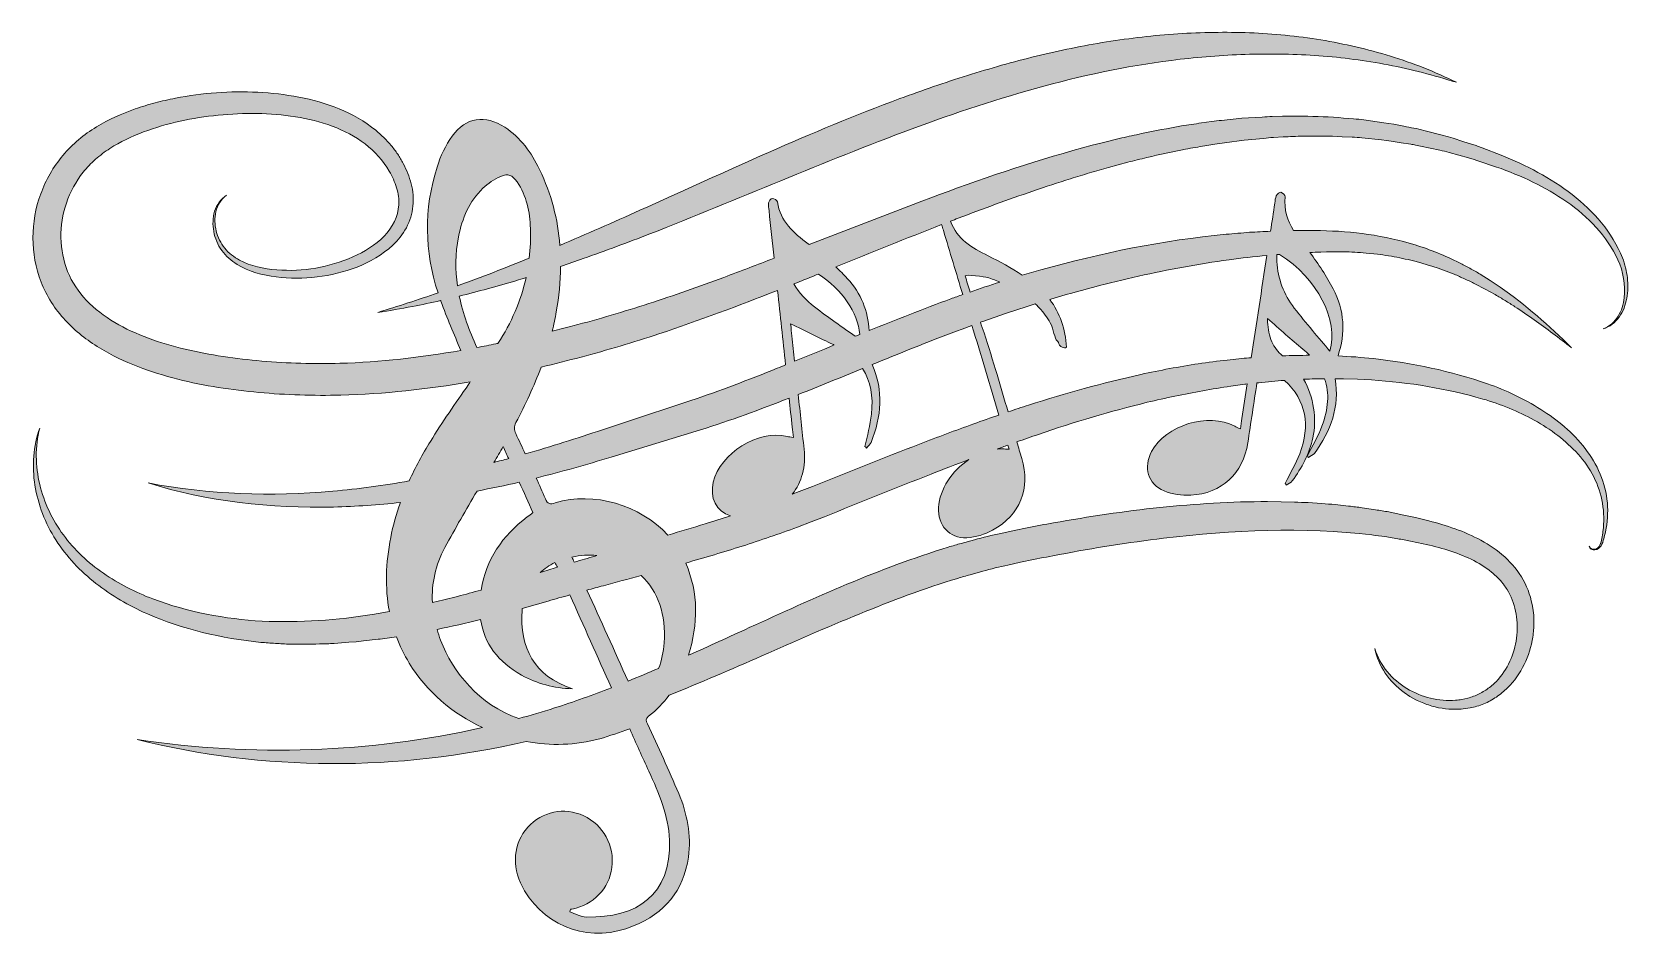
# Model space of a CAD drawing. Header units: inches. Extents: x 24 to 967, y -786 to -247.
import ezdxf

# ---------------------------------------------------------------- set-up
doc = ezdxf.new("R2010")
doc.units = ezdxf.units.IN
doc.header["$MEASUREMENT"] = 0
doc.layers.add('Layer 1', color=7, linetype='Continuous')

msp = doc.modelspace()

# ---------------------------------------------------------------- hatches: boundary and pattern name
at = {"layer": 'Layer 1', "true_color": 0xffffff}
h = msp.add_hatch(color=7, dxfattribs=at)
h.dxf.hatch_style = 2
edge = h.paths.add_edge_path()
edge.add_spline(control_points=[(966.72, -392.32), (966.27, -388.31), (965.34, -384.34), (963.87, -380.53), (960.82, -373.04), (956.58, -366.12), (951.5, -359.84), (946.4, -353.59), (940.48, -348.03), (934.13, -343.08), (921.4, -333.19), (906.97, -325.73), (892.14, -319.83), (892.14, -319.83), (880.97, -315.52), (880.97, -315.52), (880.97, -315.52), (878.17, -314.44), (878.17, -314.44), (877.23, -314.1), (876.27, -313.82), (875.33, -313.51), (875.33, -313.51), (869.62, -311.69), (869.62, -311.69), (869.62, -311.69), (863.9, -309.86), (863.9, -309.86), (862, -309.24), (860.1, -308.63), (858.15, -308.17), (858.15, -308.17), (846.52, -305.19), (846.52, -305.19), (842.67, -304.08), (838.7, -303.52), (834.77, -302.71), (834.77, -302.71), (828.87, -301.57), (828.87, -301.57), (828.87, -301.57), (825.92, -301.01), (825.92, -301.01), (825.92, -301.01), (822.95, -300.6), (822.95, -300.6), (822.95, -300.6), (811.04, -298.98), (811.04, -298.98), (809.05, -298.67), (807.06, -298.5), (805.06, -298.35), (805.06, -298.35), (799.07, -297.85), (799.07, -297.85), (791.08, -297.02), (783.07, -296.99), (775.05, -296.69), (771.05, -296.63), (767.05, -296.79), (763.04, -296.82), (763.04, -296.82), (757.03, -296.92), (757.03, -296.92), (755.02, -296.98), (753.03, -297.15), (751.03, -297.25), (751.03, -297.25), (739.03, -297.99), (739.03, -297.99), (739.03, -297.99), (727.09, -299.24), (727.09, -299.24), (725.1, -299.47), (723.11, -299.65), (721.12, -299.91), (721.12, -299.91), (715.19, -300.77), (715.19, -300.77), (711.24, -301.37), (707.27, -301.89), (703.32, -302.55), (695.47, -304.02), (687.57, -305.29), (679.79, -307.08), (675.9, -307.94), (671.97, -308.71), (668.1, -309.65), (668.1, -309.65), (656.48, -312.51), (656.48, -312.51), (625.55, -320.3), (595.33, -330.34), (565.58, -341.24), (538, -351.35), (510.75, -362.1), (483.54, -372.68), (483.36, -372.54), (483.17, -372.39), (482.98, -372.25), (474.19, -365.7), (466.39, -359.01), (464.78, -347.37), (464.67, -346.53), (462.7, -345.48), (461.56, -345.43), (460.86, -345.41), (459.66, -347.03), (459.46, -348.06), (459.18, -349.49), (459.61, -351.07), (459.77, -352.58), (460.78, -361.96), (461.78, -371.34), (462.79, -380.72), (452.9, -384.54), (443.01, -388.34), (433.1, -392.03), (418.4, -397.47), (403.66, -402.71), (388.82, -407.55), (373.95, -412.33), (359.13, -416.77), (343.98, -420.69), (339.89, -421.76), (335.8, -422.79), (331.71, -423.81), (332.63, -420.06), (333.44, -416.27), (334.1, -412.44), (335.67, -403.4), (336.56, -394.43), (336.66, -385.55), (341.15, -384.05), (345.62, -382.52), (350.08, -380.95), (363.25, -376.3), (376.33, -371.39), (389.33, -366.36), (441.33, -346.12), (492.08, -323.56), (543.78, -304.44), (595.42, -285.35), (648.22, -269.49), (702.6, -263.15), (716.18, -261.62), (729.83, -260.57), (743.51, -260.13), (757.19, -259.84), (770.9, -260.08), (784.6, -261.04), (798.29, -262.06), (811.92, -263.92), (825.5, -266.41), (832.23, -267.87), (839.05, -269.16), (845.71, -271.04), (852.49, -272.58), (859.04, -274.83), (865.76, -276.74), (859.47, -273.79), (853.15, -270.76), (846.61, -268.27), (840.14, -265.57), (833.45, -263.5), (826.8, -261.22), (813.37, -257.13), (799.61, -254.07), (785.71, -251.63), (771.78, -249.45), (757.71, -248.09), (743.59, -247.45), (729.48, -246.94), (715.33, -247.18), (701.22, -248.04), (687.12, -249.03), (673.06, -250.64), (659.1, -252.84), (645.14, -255.11), (631.33, -258.03), (617.6, -261.29), (603.92, -264.67), (590.37, -268.54), (576.92, -272.67), (563.53, -276.95), (550.25, -281.54), (537.08, -286.35), (484.46, -305.85), (434.05, -329.71), (383.5, -352.41), (367.8, -359.48), (352.07, -366.44), (336.25, -373.15), (335.07, -357.83), (331.3, -342.81), (324.2, -328.22), (319.39, -318.34), (313.11, -309.47), (303.72, -303.3), (292.22, -295.74), (280.59, -297.38), (272.69, -308.51), (268.79, -314.01), (265.71, -320.42), (263.68, -326.87), (255.8, -351.79), (256.31, -376.7), (264.26, -401.18), (252.49, -405.29), (240.62, -409.18), (228.63, -412.78), (235.51, -411.71), (242.4, -410.6), (249.25, -409.25), (254.81, -408.22), (260.31, -406.98), (265.83, -405.76), (265.89, -405.9), (265.93, -406.04), (265.98, -406.18), (269.58, -415.99), (273.65, -425.64), (277.79, -435.25), (254.1, -439.38), (230.24, -442.13), (206.35, -442.83), (190.92, -443.31), (175.56, -442.85), (160.19, -441.55), (144.85, -440.19), (129.64, -437.98), (114.88, -434.51), (100.16, -431), (85.84, -426.05), (73.35, -418.68), (67.15, -414.99), (61.38, -410.71), (56.66, -405.65), (51.91, -400.61), (48.1, -394.89), (45.52, -388.62), (43, -382.34), (41.67, -375.44), (41.52, -368.57), (41.46, -361.67), (42.55, -354.7), (44.81, -348.1), (47, -341.48), (50.42, -335.29), (54.71, -329.83), (56.88, -327.15), (59.33, -324.62), (61.96, -322.27), (64.6, -319.92), (67.49, -317.8), (70.5, -315.82), (82.62, -307.99), (97.21, -303.08), (111.96, -299.71), (126.75, -296.46), (142.12, -295.02), (157.35, -295.2), (164.97, -295.3), (172.56, -295.94), (180.03, -297.12), (187.5, -298.29), (194.83, -300.12), (201.81, -302.71), (208.8, -305.26), (215.35, -308.77), (221.17, -313.15), (226.93, -317.59), (231.86, -323.01), (235.47, -329.28), (237.34, -332.42), (238.75, -335.72), (239.82, -339.07), (240.83, -342.43), (241.26, -345.87), (241.08, -349.26), (240.76, -356.05), (237.45, -362.5), (232.4, -367.68), (227.34, -372.88), (220.83, -376.88), (213.94, -379.98), (206.99, -383), (199.61, -385.25), (192.04, -386.55), (184.48, -387.93), (176.79, -388.2), (169.06, -387.61), (161.4, -387.03), (153.73, -385.51), (147.05, -381.86), (143.72, -380.07), (140.64, -377.71), (138.28, -374.8), (135.93, -371.87), (134.16, -368.37), (133.27, -364.64), (132.37, -360.91), (132.21, -356.96), (133.1, -353.19), (134.03, -349.45), (136.13, -345.94), (139.26, -343.5), (135.98, -345.71), (133.56, -349.15), (132.33, -352.98), (131.17, -356.83), (131.09, -360.98), (131.81, -364.95), (132.52, -368.94), (134.15, -372.77), (136.53, -376.13), (138.95, -379.5), (142.11, -382.21), (145.59, -384.36), (152.59, -388.7), (160.69, -390.69), (168.64, -391.71), (176.59, -392.72), (184.79, -392.86), (192.82, -391.81), (200.86, -390.84), (208.8, -388.9), (216.43, -385.93), (224.01, -382.88), (231.39, -378.84), (237.63, -372.97), (240.71, -370.03), (243.48, -366.61), (245.58, -362.7), (247.68, -358.8), (249.05, -354.42), (249.48, -349.95), (249.92, -345.48), (249.52, -340.97), (248.44, -336.73), (247.3, -332.52), (245.73, -328.47), (243.72, -324.74), (243.27, -323.77), (242.69, -322.88), (242.15, -321.96), (241.59, -321.05), (241.08, -320.1), (240.47, -319.23), (239.21, -317.5), (238.03, -315.71), (236.6, -314.11), (233.92, -310.77), (230.79, -307.86), (227.55, -305.12), (220.94, -299.79), (213.56, -295.56), (205.84, -292.45), (198.14, -289.29), (190.16, -287.03), (182.1, -285.49), (174.04, -283.95), (165.91, -283), (157.77, -282.62), (141.49, -281.83), (125.21, -282.99), (109.12, -286.12), (105.08, -286.91), (101.09, -287.85), (97.15, -288.91), (93.2, -289.96), (89.25, -291.14), (85.34, -292.51), (77.52, -295.23), (69.79, -298.66), (62.5, -303.14), (58.87, -305.4), (55.32, -307.87), (51.99, -310.68), (48.68, -313.51), (45.55, -316.58), (42.68, -319.96), (37.05, -326.75), (32.58, -334.47), (29.6, -342.75), (26.53, -351), (25.06, -359.82), (25, -368.68), (25.06, -377.56), (26.61, -386.42), (29.84, -394.83), (33.13, -403.2), (38.11, -410.88), (44.08, -417.38), (50.05, -423.93), (57.02, -429.22), (64.28, -433.69), (78.88, -442.57), (94.67, -448.16), (110.52, -452.2), (126.4, -456.24), (142.48, -458.58), (158.53, -460.08), (174.56, -461.52), (190.77, -462.08), (206.86, -461.66), (232.56, -461.02), (258.06, -458.13), (283.21, -453.78), (282.96, -454.29), (282.66, -454.82), (282.27, -455.38), (274.54, -466.43), (266.86, -477.54), (259.79, -489.01), (255.11, -496.59), (250.87, -504.38), (247.22, -512.41), (232.28, -515.06), (217.23, -517.12), (202.09, -518.42), (165.88, -521.74), (129.12, -520.54), (92.98, -513.55), (128.12, -524.7), (165.53, -528.57), (202.61, -527.82), (215.79, -527.48), (228.95, -526.56), (242.06, -525.15), (239.67, -531.86), (237.72, -538.74), (236.33, -545.85), (233.4, -560.81), (232.85, -575.45), (235.56, -589.6), (232.6, -590.14), (229.65, -590.65), (226.69, -591.16), (204.73, -594.65), (182.53, -596.26), (160.45, -595.25), (138.44, -594.03), (116.45, -589.91), (95.82, -582.13), (85.55, -578.18), (75.67, -573.2), (66.64, -566.95), (57.61, -560.72), (49.51, -553.09), (42.97, -544.27), (36.47, -535.43), (31.57, -525.25), (29.03, -514.42), (26.4, -503.62), (26.2, -492.11), (29, -481.1), (25.12, -491.79), (24.41, -503.6), (26.19, -514.98), (27.99, -526.4), (32.36, -537.4), (38.58, -547.26), (44.81, -557.17), (53.02, -565.73), (62.21, -572.92), (71.42, -580.13), (81.59, -586.02), (92.2, -590.83), (113.56, -600.13), (136.43, -605.44), (159.53, -607.8), (162.42, -608.06), (165.31, -608.21), (168.21, -608.42), (171.1, -608.6), (174, -608.88), (176.9, -608.84), (182.69, -608.9), (188.5, -609.06), (194.27, -608.76), (197.16, -608.65), (200.06, -608.61), (202.95, -608.43), (202.95, -608.43), (211.59, -607.78), (211.59, -607.78), (211.59, -607.78), (215.92, -607.46), (215.92, -607.46), (215.92, -607.46), (220.22, -606.98), (220.22, -606.98), (220.22, -606.98), (228.82, -606.01), (228.82, -606.01), (232.47, -605.55), (236.1, -605.02), (239.73, -604.46), (241.71, -609.77), (244.2, -615), (247.31, -620.13), (257.42, -636.85), (272.82, -649.9), (290.51, -658.15), (224.24, -673.2), (154.8, -675.54), (86.67, -665.25), (161.1, -683.92), (240.63, -684.13), (316.25, -666.4), (330.67, -669.06), (345.6, -668.69), (359.8, -664.79), (365.72, -663.16), (371.48, -660.93), (377.48, -658.92), (381.25, -667.27), (384.97, -675.67), (388.81, -684), (394.81, -696.98), (400.38, -710.05), (400.94, -724.67), (402.18, -757.25), (381.65, -770.82), (351.93, -770.18), (348.61, -770.1), (345.33, -768.14), (342.04, -767.06), (342.19, -766.58), (342.34, -766.1), (342.5, -765.62), (343.64, -765.37), (344.79, -765.16), (345.92, -764.88), (357.82, -761.83), (366.54, -751.05), (367.17, -738.62), (367.83, -725.68), (360.13, -713.85), (348.14, -709.4), (336.44, -705.06), (323.48, -708.88), (315.81, -718.94), (308.14, -728.98), (308, -742.27), (315.44, -754.69), (328.85, -777.09), (355.32, -785.58), (379.72, -775.47), (398.08, -767.86), (409.43, -754.7), (412.15, -734.76), (413.94, -721.7), (411.44, -709.11), (406.42, -697.14), (400.61, -683.31), (394.19, -669.73), (388, -656.06), (387.2, -654.29), (386.61, -652.97), (388.64, -651.42), (393.4, -647.8), (397.41, -643.62), (400.82, -639.04), (419.32, -631.64), (437.51, -623.7), (455.6, -615.76), (474.78, -607.34), (493.82, -598.86), (513.04, -591.07), (532.25, -583.27), (551.55, -575.84), (571.22, -570), (573.66, -569.19), (576.13, -568.54), (578.6, -567.85), (578.6, -567.85), (586, -565.79), (586, -565.79), (590.91, -564.32), (595.91, -563.27), (600.88, -562.11), (600.88, -562.11), (608.35, -560.39), (608.35, -560.39), (608.35, -560.39), (615.98, -558.86), (615.98, -558.86), (621.07, -557.82), (626.17, -556.85), (631.27, -555.91), (651.67, -552.03), (672.15, -548.78), (692.69, -546.28), (733.71, -541.31), (775.18, -539.5), (815.9, -544.34), (818.44, -544.67), (821, -544.89), (823.52, -545.31), (823.52, -545.31), (831.08, -546.57), (831.08, -546.57), (833.59, -547.03), (836.15, -547.32), (838.63, -547.92), (838.63, -547.92), (846.11, -549.56), (846.11, -549.56), (856.15, -551.63), (865.69, -554.55), (874.46, -558.7), (878.8, -560.82), (882.87, -563.32), (886.52, -566.28), (887.42, -567.02), (888.28, -567.8), (889.15, -568.59), (889.95, -569.42), (890.84, -570.19), (891.58, -571.08), (891.58, -571.08), (892.73, -572.38), (892.73, -572.38), (893.11, -572.82), (893.4, -573.3), (893.74, -573.75), (894.38, -574.68), (895.12, -575.54), (895.7, -576.52), (898.11, -580.39), (899.71, -584.78), (900.74, -589.34), (901.8, -593.91), (901.83, -598.71), (901.48, -603.46), (901.15, -608.23), (899.83, -612.91), (898.07, -617.35), (896.33, -621.84), (893.71, -625.94), (890.55, -629.51), (889.03, -631.39), (887.16, -632.87), (885.36, -634.47), (883.37, -635.77), (881.45, -637.26), (879.24, -638.2), (878.17, -638.74), (877.11, -639.32), (875.94, -639.64), (874.79, -640.01), (873.67, -640.48), (872.5, -640.8), (872.5, -640.8), (868.92, -641.59), (868.92, -641.59), (867.73, -641.88), (866.49, -641.87), (865.27, -642.03), (855.44, -642.92), (845.18, -640.3), (836.5, -635.05), (832.2, -632.37), (828.15, -629.12), (824.9, -625.12), (821.69, -621.1), (819.17, -616.5), (817.55, -611.5), (818.64, -616.63), (820.73, -621.58), (823.69, -626.02), (826.68, -630.46), (830.58, -634.23), (834.88, -637.47), (834.88, -637.47), (838.23, -639.76), (838.23, -639.76), (838.23, -639.76), (841.79, -641.69), (841.79, -641.69), (842.96, -642.39), (844.24, -642.84), (845.49, -643.38), (846.74, -643.91), (847.99, -644.47), (849.31, -644.81), (854.46, -646.62), (859.98, -647.38), (865.51, -647.38), (866.89, -647.31), (868.3, -647.4), (869.68, -647.19), (869.68, -647.19), (873.83, -646.6), (873.83, -646.6), (875.21, -646.34), (876.56, -645.91), (877.92, -645.55), (879.3, -645.24), (880.6, -644.66), (881.91, -644.1), (884.59, -643.13), (886.97, -641.57), (889.43, -640.13), (891.68, -638.41), (894.02, -636.75), (895.96, -634.67), (899.99, -630.66), (903.38, -625.99), (905.79, -620.85), (908.22, -615.74), (910.1, -610.3), (910.87, -604.65), (911.18, -603.25), (911.24, -601.82), (911.36, -600.4), (911.46, -598.97), (911.61, -597.55), (911.53, -596.11), (911.49, -594.68), (911.49, -593.24), (911.41, -591.8), (911.41, -591.8), (910.87, -587.5), (910.87, -587.5), (909.9, -581.81), (908.15, -576.15), (905.28, -570.94), (899.43, -560.46), (890.13, -552.9), (880.29, -547.47), (870.39, -542.08), (859.81, -538.6), (849.45, -536.04), (849.45, -536.04), (841.66, -534.04), (841.66, -534.04), (839.07, -533.32), (836.42, -532.91), (833.8, -532.34), (833.8, -532.34), (825.93, -530.73), (825.93, -530.73), (823.3, -530.2), (820.65, -529.87), (818.01, -529.43), (818.01, -529.43), (810.08, -528.2), (810.08, -528.2), (807.43, -527.82), (804.77, -527.58), (802.12, -527.26), (802.12, -527.26), (794.15, -526.36), (794.15, -526.36), (791.49, -526.11), (788.83, -525.95), (786.17, -525.75), (786.17, -525.75), (778.19, -525.19), (778.19, -525.19), (775.52, -525.06), (772.86, -525), (770.2, -524.9), (770.2, -524.9), (762.21, -524.64), (762.21, -524.64), (762.21, -524.64), (754.23, -524.62), (754.23, -524.62), (732.93, -524.54), (711.71, -525.92), (690.63, -528.09), (669.55, -530.3), (648.62, -533.48), (627.83, -537.16), (622.63, -538.08), (617.45, -539.06), (612.28, -540.09), (612.28, -540.09), (604.51, -541.63), (604.51, -541.63), (604.51, -541.63), (596.66, -543.4), (596.66, -543.4), (591.43, -544.6), (586.17, -545.69), (581.04, -547.2), (581.04, -547.2), (573.31, -549.32), (573.31, -549.32), (570.73, -550.04), (568.13, -550.69), (565.61, -551.55), (524.72, -564.07), (486.15, -581.66), (448.12, -599.11), (436.17, -604.58), (424.25, -610.07), (412.3, -615.4), (417.85, -597.03), (418.29, -578.7), (410.57, -560.92), (416.23, -559.3), (421.9, -557.66), (427.56, -555.98), (438.5, -552.73), (449.4, -549.22), (460.26, -545.51), (465.69, -543.67), (471.09, -541.69), (476.5, -539.71), (476.5, -539.71), (484.57, -536.63), (484.57, -536.63), (484.57, -536.63), (492.51, -533.51), (492.51, -533.51), (513.6, -525.11), (534.55, -516.57), (555.56, -508.35), (562.96, -505.43), (570.36, -502.57), (577.78, -499.76), (567.98, -506.32), (560.51, -517.14), (559.93, -528.1), (559.37, -538.58), (566.12, -546.39), (576.63, -545.95), (581.78, -545.73), (587.26, -543.92), (591.86, -541.46), (608.02, -532.8), (614.33, -516.53), (609.06, -499.08), (608.08, -495.83), (607.12, -492.58), (606.16, -489.33), (610.38, -487.83), (614.6, -486.34), (618.84, -484.9), (640.05, -477.58), (661.5, -471.15), (683.19, -465.91), (688.61, -464.58), (694.07, -463.46), (699.52, -462.22), (704.99, -461.19), (710.45, -460.04), (715.94, -459.09), (721.44, -458.18), (726.92, -457.11), (732.44, -456.41), (732.44, -456.41), (740.71, -455.24), (740.71, -455.24), (741.21, -455.18), (741.72, -455.13), (742.22, -455.07), (741.18, -461.84), (740.15, -468.62), (739.11, -475.39), (738.82, -477.33), (738.52, -479.28), (738.16, -481.66), (736.62, -480.89), (735.74, -480.47), (734.87, -480.02), (719.08, -471.72), (694.23, -479.31), (685.72, -495.03), (680.73, -504.26), (683.48, -514.2), (693.15, -518.31), (697.9, -520.32), (703.63, -521.04), (708.84, -520.78), (727.15, -519.89), (739.83, -507.89), (742.55, -489.87), (744.33, -478.05), (746.14, -466.24), (747.95, -454.43), (748.3, -454.39), (748.66, -454.35), (749.01, -454.31), (754.08, -453.73), (759.17, -453.29), (764.25, -452.94), (777.29, -464.93), (779.48, -479.63), (773.22, -496.27), (770.94, -502.33), (767.57, -507.98), (764.69, -513.81), (764.9, -514.17), (765.1, -514.53), (765.31, -514.89), (766.5, -514.06), (768.01, -513.46), (768.82, -512.35), (774.38, -504.78), (778.95, -496.07), (781.03, -486.86), (783.47, -476.03), (781.42, -462.52), (775.54, -452.31), (777.8, -452.21), (780.05, -452.11), (782.31, -452.03), (784.18, -451.96), (786.05, -451.97), (787.93, -451.97), (790.87, -460.5), (790.17, -469.9), (786.32, -480.01), (784.02, -486.06), (780.62, -491.69), (777.73, -497.52), (777.93, -497.88), (778.13, -498.24), (778.34, -498.6), (779.53, -497.77), (781.04, -497.18), (781.86, -496.07), (791.62, -482.89), (796.86, -468.52), (794.19, -451.95), (795.79, -451.94), (797.39, -451.94), (798.99, -451.99), (798.99, -451.99), (807.32, -452.28), (807.32, -452.28), (807.32, -452.28), (811.49, -452.41), (811.49, -452.41), (811.49, -452.41), (815.65, -452.7), (815.65, -452.7), (837.82, -454.13), (859.9, -457.75), (881.29, -463.95), (891.84, -467.02), (902.15, -471.16), (911.78, -476.48), (921.4, -481.82), (930.32, -488.45), (937.64, -496.58), (944.97, -504.68), (950.24, -514.7), (952.02, -525.62), (952.95, -531.05), (953.02, -536.67), (952.33, -542.23), (952.15, -543.62), (951.89, -545), (951.67, -546.39), (951.44, -547.77), (951.13, -549.12), (950.52, -550.32), (949.91, -551.5), (948.91, -552.56), (947.54, -552.72), (946.26, -552.94), (944.6, -552.43), (944.18, -550.99), (944.32, -551.7), (944.81, -552.31), (945.45, -552.66), (946.1, -553.01), (946.84, -553.17), (947.58, -553.12), (949.12, -553.09), (950.43, -551.96), (951.2, -550.72), (952, -549.45), (952.45, -548.03), (952.8, -546.65), (953.13, -545.26), (953.51, -543.88), (953.81, -542.48), (955, -536.87), (955.42, -531.05), (954.91, -525.25), (953.9, -513.63), (948.99, -502.39), (941.76, -493.18), (934.59, -483.86), (925.42, -476.31), (915.61, -470.06), (905.75, -463.83), (895.17, -458.84), (884.19, -454.93), (862.38, -447.42), (839.67, -442.66), (816.74, -440.1), (809.78, -439.31), (802.81, -438.8), (795.83, -438.48), (800.31, -424.96), (799.7, -411.56), (792.98, -398.8), (789.04, -391.31), (784.31, -384.14), (779.18, -377.35), (781.32, -377.25), (783.46, -377.16), (785.6, -377.09), (785.6, -377.09), (789, -376.96), (789, -376.96), (789, -376.96), (792.35, -376.95), (792.35, -376.95), (792.35, -376.95), (799.06, -376.93), (799.06, -376.93), (801.29, -376.95), (803.51, -377.12), (805.75, -377.21), (807.98, -377.34), (810.22, -377.37), (812.43, -377.65), (812.43, -377.65), (819.09, -378.33), (819.09, -378.33), (821.31, -378.55), (823.49, -378.99), (825.7, -379.31), (830.14, -379.89), (834.45, -381.03), (838.84, -381.9), (847.5, -384.08), (856.08, -386.72), (864.39, -390.2), (866.5, -390.99), (868.51, -392.02), (870.57, -392.92), (872.63, -393.84), (874.69, -394.77), (876.68, -395.84), (876.68, -395.84), (882.73, -398.94), (882.73, -398.94), (882.73, -398.94), (888.66, -402.27), (888.66, -402.27), (890.66, -403.36), (892.59, -404.56), (894.53, -405.76), (896.45, -406.97), (898.43, -408.12), (900.33, -409.38), (904.11, -411.93), (907.95, -414.41), (911.65, -417.12), (919.2, -422.31), (926.4, -428), (933.71, -433.61), (920.6, -420.71), (906.83, -408.35), (891.53, -397.76), (891.53, -397.76), (885.76, -393.82), (885.76, -393.82), (885.76, -393.82), (879.8, -390.16), (879.8, -390.16), (877.83, -388.91), (875.77, -387.8), (873.71, -386.69), (871.64, -385.6), (869.63, -384.39), (867.5, -383.4), (859.13, -379.16), (850.34, -375.72), (841.36, -372.77), (823.29, -367.31), (804.29, -364.69), (785.54, -364.44), (780.89, -364.34), (776.23, -364.24), (771.57, -364.35), (770.92, -364.35), (770.27, -364.37), (769.62, -364.38), (766.02, -358.5), (763.77, -352.18), (764.71, -344.46), (764.81, -343.62), (763.18, -342.1), (762.09, -341.76), (761.42, -341.56), (759.85, -342.82), (759.39, -343.76), (758.75, -345.08), (758.77, -346.71), (758.54, -348.21), (757.69, -353.73), (756.85, -359.25), (756.01, -364.77), (751.89, -364.93), (747.77, -365.21), (743.65, -365.42), (739.01, -365.77), (734.36, -366.13), (729.73, -366.58), (692.62, -370.12), (656.02, -377.64), (620.25, -387.61), (616.6, -388.61), (612.96, -389.68), (609.32, -390.76), (602.9, -386.49), (596.1, -382.7), (589.2, -379.32), (579.55, -374.59), (570.82, -369.54), (566.98, -358.83), (568.49, -358.25), (569.99, -357.65), (571.5, -357.07), (586.16, -351.51), (600.86, -346.07), (615.67, -341.07), (623.04, -338.46), (630.49, -336.12), (637.92, -333.71), (641.63, -332.49), (645.39, -331.45), (649.12, -330.31), (652.86, -329.21), (656.58, -328.03), (660.35, -327.06), (660.35, -327.06), (671.64, -324), (671.64, -324), (675.4, -322.98), (679.2, -322.15), (682.98, -321.22), (690.53, -319.28), (698.17, -317.88), (705.78, -316.26), (709.59, -315.53), (713.43, -314.93), (717.26, -314.26), (717.26, -314.26), (723, -313.28), (723, -313.28), (724.92, -312.98), (726.85, -312.76), (728.77, -312.5), (728.77, -312.5), (740.31, -310.96), (740.31, -310.96), (740.31, -310.96), (751.89, -309.87), (751.89, -309.87), (753.83, -309.7), (755.76, -309.47), (757.69, -309.35), (757.69, -309.35), (763.5, -309.07), (763.5, -309.07), (767.37, -308.9), (771.24, -308.62), (775.12, -308.56), (782.86, -308.59), (790.63, -308.36), (798.36, -308.91), (798.36, -308.91), (804.17, -309.19), (804.17, -309.19), (806.11, -309.27), (808.05, -309.37), (809.97, -309.61), (809.97, -309.61), (821.54, -310.79), (821.54, -310.79), (821.54, -310.79), (824.44, -311.09), (824.44, -311.09), (824.44, -311.09), (827.31, -311.55), (827.31, -311.55), (827.31, -311.55), (833.05, -312.46), (833.05, -312.46), (833.05, -312.46), (838.8, -313.37), (838.8, -313.37), (839.76, -313.53), (840.72, -313.65), (841.68, -313.84), (841.68, -313.84), (844.52, -314.45), (844.52, -314.45), (844.52, -314.45), (855.92, -316.87), (855.92, -316.87), (857.83, -317.23), (859.7, -317.74), (861.57, -318.27), (861.57, -318.27), (867.19, -319.81), (867.19, -319.81), (867.19, -319.81), (872.82, -321.35), (872.82, -321.35), (873.76, -321.61), (874.71, -321.84), (875.63, -322.13), (875.63, -322.13), (878.4, -323.07), (878.4, -323.07), (878.4, -323.07), (889.46, -326.81), (889.46, -326.81), (904.14, -331.92), (918.25, -338.59), (930.95, -347.38), (937.27, -351.8), (943.18, -356.82), (948.35, -362.54), (953.5, -368.25), (957.9, -374.72), (961.18, -381.67), (964.28, -388.59), (965.78, -396.47), (964.89, -404.15), (964.42, -407.97), (963.31, -411.76), (961.26, -415.05), (959.25, -418.36), (956.16, -421.03), (952.49, -422.51), (956.24, -421.29), (959.61, -418.78), (961.92, -415.49), (964.26, -412.21), (965.65, -408.32), (966.38, -404.37), (967.11, -400.4), (967.16, -396.33), (966.72, -392.32)], knot_values=[0, 0, 0, 0, 1, 1, 1, 2, 2, 2, 3, 3, 3, 4, 4, 4, 5, 5, 5, 6, 6, 6, 7, 7, 7, 8, 8, 8, 9, 9, 9, 10, 10, 10, 11, 11, 11, 12, 12, 12, 13, 13, 13, 14, 14, 14, 15, 15, 15, 16, 16, 16, 17, 17, 17, 18, 18, 18, 19, 19, 19, 20, 20, 20, 21, 21, 21, 22, 22, 22, 23, 23, 23, 24, 24, 24, 25, 25, 25, 26, 26, 26, 27, 27, 27, 28, 28, 28, 29, 29, 29, 30, 30, 30, 31, 31, 31, 32, 32, 32, 33, 33, 33, 34, 34, 34, 35, 35, 35, 36, 36, 36, 37, 37, 37, 38, 38, 38, 39, 39, 39, 40, 40, 40, 41, 41, 41, 42, 42, 42, 43, 43, 43, 44, 44, 44, 45, 45, 45, 46, 46, 46, 47, 47, 47, 48, 48, 48, 49, 49, 49, 50, 50, 50, 51, 51, 51, 52, 52, 52, 53, 53, 53, 54, 54, 54, 55, 55, 55, 56, 56, 56, 57, 57, 57, 58, 58, 58, 59, 59, 59, 60, 60, 60, 61, 61, 61, 62, 62, 62, 63, 63, 63, 64, 64, 64, 65, 65, 65, 66, 66, 66, 67, 67, 67, 68, 68, 68, 69, 69, 69, 70, 70, 70, 71, 71, 71, 72, 72, 72, 73, 73, 73, 74, 74, 74, 75, 75, 75, 76, 76, 76, 77, 77, 77, 78, 78, 78, 79, 79, 79, 80, 80, 80, 81, 81, 81, 82, 82, 82, 83, 83, 83, 84, 84, 84, 85, 85, 85, 86, 86, 86, 87, 87, 87, 88, 88, 88, 89, 89, 89, 90, 90, 90, 91, 91, 91, 92, 92, 92, 93, 93, 93, 94, 94, 94, 95, 95, 95, 96, 96, 96, 97, 97, 97, 98, 98, 98, 99, 99, 99, 100, 100, 100, 101, 101, 101, 102, 102, 102, 103, 103, 103, 104, 104, 104, 105, 105, 105, 106, 106, 106, 107, 107, 107, 108, 108, 108, 109, 109, 109, 110, 110, 110, 111, 111, 111, 112, 112, 112, 113, 113, 113, 114, 114, 114, 115, 115, 115, 116, 116, 116, 117, 117, 117, 118, 118, 118, 119, 119, 119, 120, 120, 120, 121, 121, 121, 122, 122, 122, 123, 123, 123, 124, 124, 124, 125, 125, 125, 126, 126, 126, 127, 127, 127, 128, 128, 128, 129, 129, 129, 130, 130, 130, 131, 131, 131, 132, 132, 132, 133, 133, 133, 134, 134, 134, 135, 135, 135, 136, 136, 136, 137, 137, 137, 138, 138, 138, 139, 139, 139, 140, 140, 140, 141, 141, 141, 142, 142, 142, 143, 143, 143, 144, 144, 144, 145, 145, 145, 146, 146, 146, 147, 147, 147, 148, 148, 148, 149, 149, 149, 150, 150, 150, 151, 151, 151, 152, 152, 152, 153, 153, 153, 154, 154, 154, 155, 155, 155, 156, 156, 156, 157, 157, 157, 158, 158, 158, 159, 159, 159, 160, 160, 160, 161, 161, 161, 162, 162, 162, 163, 163, 163, 164, 164, 164, 165, 165, 165, 166, 166, 166, 167, 167, 167, 168, 168, 168, 169, 169, 169, 170, 170, 170, 171, 171, 171, 172, 172, 172, 173, 173, 173, 174, 174, 174, 175, 175, 175, 176, 176, 176, 177, 177, 177, 178, 178, 178, 179, 179, 179, 180, 180, 180, 181, 181, 181, 182, 182, 182, 183, 183, 183, 184, 184, 184, 185, 185, 185, 186, 186, 186, 187, 187, 187, 188, 188, 188, 189, 189, 189, 190, 190, 190, 191, 191, 191, 192, 192, 192, 193, 193, 193, 194, 194, 194, 195, 195, 195, 196, 196, 196, 197, 197, 197, 198, 198, 198, 199, 199, 199, 200, 200, 200, 201, 201, 201, 202, 202, 202, 203, 203, 203, 204, 204, 204, 205, 205, 205, 206, 206, 206, 207, 207, 207, 208, 208, 208, 209, 209, 209, 210, 210, 210, 211, 211, 211, 212, 212, 212, 213, 213, 213, 214, 214, 214, 215, 215, 215, 216, 216, 216, 217, 217, 217, 218, 218, 218, 219, 219, 219, 220, 220, 220, 221, 221, 221, 222, 222, 222, 223, 223, 223, 224, 224, 224, 225, 225, 225, 226, 226, 226, 227, 227, 227, 228, 228, 228, 229, 229, 229, 230, 230, 230, 231, 231, 231, 232, 232, 232, 233, 233, 233, 234, 234, 234, 235, 235, 235, 236, 236, 236, 237, 237, 237, 238, 238, 238, 239, 239, 239, 240, 240, 240, 241, 241, 241, 242, 242, 242, 243, 243, 243, 244, 244, 244, 245, 245, 245, 246, 246, 246, 247, 247, 247, 248, 248, 248, 249, 249, 249, 250, 250, 250, 251, 251, 251, 252, 252, 252, 253, 253, 253, 254, 254, 254, 255, 255, 255, 256, 256, 256, 257, 257, 257, 258, 258, 258, 259, 259, 259, 260, 260, 260, 261, 261, 261, 262, 262, 262, 263, 263, 263, 264, 264, 264, 265, 265, 265, 266, 266, 266, 267, 267, 267, 268, 268, 268, 269, 269, 269, 270, 270, 270, 271, 271, 271, 272, 272, 272, 273, 273, 273, 274, 274, 274, 275, 275, 275, 276, 276, 276, 277, 277, 277, 278, 278, 278, 279, 279, 279, 280, 280, 280, 281, 281, 281, 282, 282, 282, 283, 283, 283, 284, 284, 284, 285, 285, 285, 286, 286, 286, 287, 287, 287, 288, 288, 288, 289, 289, 289, 290, 290, 290, 291, 291, 291, 292, 292, 292, 293, 293, 293, 294, 294, 294, 295, 295, 295, 296, 296, 296, 297, 297, 297, 298, 298, 298, 299, 299, 299, 300, 300, 300, 301, 301, 301, 302, 302, 302, 303, 303, 303, 304, 304, 304, 305, 305, 305, 306, 306, 306, 307, 307, 307, 308, 308, 308, 309, 309, 309, 310, 310, 310, 311, 311, 311, 312, 312, 312, 313, 313, 313, 314, 314, 314, 315, 315, 315, 316, 316, 316, 317, 317, 317, 318, 318, 318, 319, 319, 319, 320, 320, 320, 321, 321, 321, 322, 322, 322, 323, 323, 323, 324, 324, 324, 325, 325, 325, 326, 326, 326, 327, 327, 327, 328, 328, 328, 329, 329, 329, 330, 330, 330, 331, 331, 331, 332, 332, 332, 333, 333, 333, 334, 334, 334, 335, 335, 335, 336, 336, 336, 337, 337, 337, 338, 338, 338, 339, 339, 339, 340, 340, 340, 341, 341, 341, 342, 342, 342, 343, 343, 343, 344, 344, 344, 345, 345, 345, 346, 346, 346, 347, 347, 347, 348, 348, 348, 349, 349, 349, 350, 350, 350, 351, 351, 351, 352, 352, 352, 353, 353, 353, 354, 354, 354, 355, 355, 355, 356, 356, 356, 357, 357, 357, 358, 358, 358, 359, 359, 359, 360, 360, 360, 361, 361, 361, 362, 362, 362, 363, 363, 363, 364, 364, 364, 365, 365, 365, 366, 366, 366, 367, 367, 367, 368, 368, 368, 369, 369, 369, 370, 370, 370, 371, 371, 371, 372, 372, 372, 373, 373, 373, 374, 374, 374, 375, 375, 375, 376, 376, 376, 377, 377, 377, 378, 378, 378, 379, 379, 379, 380, 380, 380, 381, 381, 381, 382, 382, 382, 383, 383, 383, 384, 384, 384, 385, 385, 385, 386, 386, 386, 387, 387, 387, 388, 388, 388, 389, 389, 389, 390, 390, 390, 391, 391, 391, 392, 392, 392, 393, 393, 393, 394, 394, 394, 395, 395, 395, 396, 396, 396, 397, 397, 397, 398, 398, 398, 399, 399, 399, 400, 400, 400, 401, 401, 401, 402, 402, 402, 403, 403, 403, 404, 404, 404, 405, 405, 405, 406, 406, 406, 407, 407, 407, 408, 408, 408, 409, 409, 409, 410, 410, 410, 411, 411, 411, 412, 412, 412, 413, 413, 413, 414, 414, 414, 415, 415, 415, 416, 416, 416, 416], degree=3, periodic=1)
edge = h.paths.add_edge_path()
edge.add_spline(control_points=[(473.29, -426.64), (473.07, -424.56), (472.85, -422.49), (472.53, -419.45), (481.61, -423.89), (489.65, -428.04), (497.87, -431.81), (498.02, -431.88), (498.15, -431.95), (498.3, -432.02), (490.49, -435.24), (482.7, -438.45), (474.9, -441.62), (474.37, -436.62), (473.83, -431.63), (473.29, -426.64)], knot_values=[0, 0, 0, 0, 1, 1, 1, 2, 2, 2, 3, 3, 3, 4, 4, 4, 5, 5, 5, 5], degree=3, periodic=1)
edge = h.paths.add_edge_path()
edge.add_spline(control_points=[(510.71, -426.89), (503.1, -421.49), (494.74, -415.72), (486.67, -409.55), (481.68, -405.73), (477.59, -401.17), (474.44, -395.95), (477.57, -394.69), (480.7, -393.44), (483.83, -392.17), (485.55, -391.48), (487.27, -390.78), (488.99, -390.08), (503.01, -399.38), (512.14, -412.67), (513.4, -425.78), (512.5, -426.15), (511.61, -426.52), (510.71, -426.89)], knot_values=[0, 0, 0, 0, 1, 1, 1, 2, 2, 2, 3, 3, 3, 4, 4, 4, 5, 5, 5, 6, 6, 6, 6], degree=3, periodic=1)
edge = h.paths.add_edge_path()
edge.add_spline(control_points=[(348.85, -439.14), (364.21, -435.09), (379.59, -430.41), (394.7, -425.46), (418.41, -417.56), (441.74, -408.85), (464.82, -399.76), (466.39, -414.43), (467.96, -429.11), (469.53, -443.78), (467.91, -444.44), (466.28, -445.11), (464.65, -445.76), (447.72, -452.6), (430.71, -459.05), (413.57, -464.9), (413.57, -464.9), (400.64, -469.16), (400.64, -469.16), (400.64, -469.16), (387.47, -473.44), (387.47, -473.44), (387.47, -473.44), (361.33, -482.15), (361.33, -482.15), (346.14, -487.18), (331.02, -492.1), (315.76, -496.42), (313.92, -492.41), (312.07, -488.4), (310.22, -484.39), (309.2, -482.16), (309.06, -480.31), (310.31, -477.92), (315.91, -467.24), (320.97, -456.35), (325.13, -445.13), (333.07, -443.24), (340.97, -441.23), (348.85, -439.14)], knot_values=[0, 0, 0, 0, 1, 1, 1, 2, 2, 2, 3, 3, 3, 4, 4, 4, 5, 5, 5, 6, 6, 6, 7, 7, 7, 8, 8, 8, 9, 9, 9, 10, 10, 10, 11, 11, 11, 12, 12, 12, 13, 13, 13, 13], degree=3, periodic=1)
edge = h.paths.add_edge_path()
edge.add_spline(control_points=[(276.39, -368.06), (278.52, -357.17), (282.75, -347.19), (290.79, -339.34), (293.75, -336.44), (297.51, -334.09), (301.31, -332.37), (305.59, -330.43), (308.22, -331.63), (310.93, -335.56), (316.66, -343.87), (318.5, -353.39), (318.83, -363.19), (319.03, -369.16), (318.78, -374.99), (318.14, -380.68), (304.13, -386.41), (290.01, -391.91), (275.76, -397.09), (274.4, -387.73), (274.42, -378.09), (276.39, -368.06)], knot_values=[0, 0, 0, 0, 1, 1, 1, 2, 2, 2, 3, 3, 3, 4, 4, 4, 5, 5, 5, 6, 6, 6, 7, 7, 7, 7], degree=3, periodic=1)
edge = h.paths.add_edge_path()
edge.add_spline(control_points=[(276.85, -403.15), (288.04, -400.37), (299.16, -397.26), (310.24, -394.03), (312.25, -393.42), (314.24, -392.79), (316.25, -392.17), (313.23, -405.99), (307.64, -418.95), (299.65, -431.07), (299.25, -431.16), (298.85, -431.25), (298.45, -431.33), (294.72, -432.1), (290.99, -432.84), (287.25, -433.55), (282.73, -423.63), (279.01, -413.55), (276.85, -403.15)], knot_values=[0, 0, 0, 0, 1, 1, 1, 2, 2, 2, 3, 3, 3, 4, 4, 4, 5, 5, 5, 6, 6, 6, 6], degree=3, periodic=1)
edge = h.paths.add_edge_path()
edge.add_spline(control_points=[(302.79, -492), (303.87, -494.41), (304.94, -496.77), (306, -499.14), (303.09, -499.92), (300.19, -500.69), (297.27, -501.44), (299.11, -498.31), (300.95, -495.17), (302.79, -492)], knot_values=[0, 0, 0, 0, 1, 1, 1, 2, 2, 2, 3, 3, 3, 3], degree=3, periodic=1)
edge = h.paths.add_edge_path()
edge.add_spline(control_points=[(312.26, -513.09), (314.95, -519.09), (317.63, -525.06), (320.34, -531.09), (319.19, -531.96), (318.1, -532.81), (317, -533.64), (302.19, -544.76), (292.59, -558.99), (289.73, -576.87), (285.08, -578.16), (280.42, -579.47), (275.74, -580.62), (275.74, -580.62), (267.61, -582.69), (267.61, -582.69), (267.61, -582.69), (260.96, -584.25), (260.96, -584.25), (260.39, -573.16), (262.69, -562.19), (268.37, -551.64), (274.39, -540.45), (280.78, -529.45), (287.3, -518.37), (295.66, -516.78), (303.98, -515.01), (312.26, -513.09)], knot_values=[0, 0, 0, 0, 1, 1, 1, 2, 2, 2, 3, 3, 3, 4, 4, 4, 5, 5, 5, 6, 6, 6, 7, 7, 7, 8, 8, 8, 9, 9, 9, 9], degree=3, periodic=1)
edge = h.paths.add_edge_path()
edge.add_spline(control_points=[(343.37, -557.4), (348.41, -556.29), (353.3, -556.01), (358.04, -556.49), (357.69, -556.59), (357.34, -556.69), (356.99, -556.79), (352.91, -557.99), (348.82, -559.2), (344.73, -560.41), (344.27, -559.4), (343.82, -558.41), (343.37, -557.4)], knot_values=[0, 0, 0, 0, 1, 1, 1, 2, 2, 2, 3, 3, 3, 4, 4, 4, 4], degree=3, periodic=1)
edge = h.paths.add_edge_path()
edge.add_spline(control_points=[(265.82, -606.59), (265.01, -604.45), (264.3, -602.31), (263.69, -600.18), (272.32, -598.41), (280.9, -596.44), (289.42, -594.3), (291.52, -608.47), (299.82, -619.41), (313.62, -627.16), (322.76, -632.3), (332.73, -634.81), (343.62, -635.26), (320.96, -627.59), (312.44, -611.11), (313.96, -588.69), (313.98, -588.37), (314.02, -588.07), (314.05, -587.75), (314.05, -587.75), (329.33, -583.38), (329.33, -583.38), (333.58, -582.15), (337.85, -580.96), (342.12, -579.77), (350.27, -598), (358.44, -616.27), (366.65, -634.65), (355.55, -638.96), (344.36, -643), (333.04, -646.6), (326.06, -648.82), (319.03, -650.88), (311.95, -652.81), (288.64, -644.75), (273, -625.49), (265.82, -606.59)], knot_values=[0, 0, 0, 0, 1, 1, 1, 2, 2, 2, 3, 3, 3, 4, 4, 4, 5, 5, 5, 6, 6, 6, 7, 7, 7, 8, 8, 8, 9, 9, 9, 10, 10, 10, 11, 11, 11, 12, 12, 12, 12], degree=3, periodic=1)
edge = h.paths.add_edge_path()
edge.add_spline(control_points=[(324.64, -566.48), (327.14, -564.26), (330.05, -562.3), (333.35, -560.62), (333.9, -561.67), (334.39, -562.52), (334.79, -563.39), (331.4, -564.41), (328.02, -565.43), (324.64, -566.48)], knot_values=[0, 0, 0, 0, 1, 1, 1, 2, 2, 2, 3, 3, 3, 3], degree=3, periodic=1)
edge = h.paths.add_edge_path()
edge.add_spline(control_points=[(397.79, -608.02), (397.39, -613.4), (396.38, -618.46), (394.58, -623.18), (388.59, -625.75), (382.59, -628.27), (376.57, -630.71), (368.43, -612.74), (360.35, -594.89), (352.23, -576.98), (355.46, -576.09), (358.69, -575.21), (361.93, -574.33), (369.35, -572.33), (376.78, -570.31), (384.22, -568.27), (394.28, -577.63), (399.04, -591.51), (397.79, -608.02)], knot_values=[0, 0, 0, 0, 1, 1, 1, 2, 2, 2, 3, 3, 3, 4, 4, 4, 5, 5, 5, 6, 6, 6, 6], degree=3, periodic=1)
edge = h.paths.add_edge_path()
edge.add_spline(control_points=[(422.03, -537.78), (414.7, -540.05), (407.33, -542.23), (399.94, -544.39), (383.68, -526.71), (356.29, -518.27), (333.51, -525.38), (330.6, -526.28), (329.11, -526.26), (327.68, -522.93), (325.91, -518.83), (324.09, -514.74), (322.26, -510.67), (337.16, -506.97), (351.89, -502.73), (366.46, -498.32), (366.46, -498.32), (419.27, -482.24), (419.27, -482.24), (437.02, -476.61), (454.41, -470.13), (471.64, -463.45), (472.25, -469.14), (472.86, -474.82), (473.46, -480.5), (473.67, -482.46), (473.88, -484.41), (474.14, -486.8), (472.45, -486.45), (471.5, -486.28), (470.55, -486.06), (453.16, -482.07), (431.06, -495.75), (426.85, -513.12), (424.62, -522.3), (428.63, -530.42), (437.05, -533.05), (432.06, -534.66), (427.06, -536.24), (422.03, -537.78)], knot_values=[0, 0, 0, 0, 1, 1, 1, 2, 2, 2, 3, 3, 3, 4, 4, 4, 5, 5, 5, 6, 6, 6, 7, 7, 7, 8, 8, 8, 9, 9, 9, 10, 10, 10, 11, 11, 11, 12, 12, 12, 13, 13, 13, 13], degree=3, periodic=1)
edge = h.paths.add_edge_path()
edge.add_spline(control_points=[(548.66, -490.59), (527.44, -498.78), (506.42, -507.28), (485.39, -515.58), (485.39, -515.58), (477.53, -518.7), (477.53, -518.7), (477.53, -518.7), (473.52, -520.25), (473.52, -520.25), (479.1, -513.17), (481.6, -503.93), (480.48, -493.62), (479.31, -482.86), (478.17, -472.09), (477.02, -461.32), (489.77, -456.27), (502.43, -451.09), (515.05, -445.93), (519.8, -453.33), (521.4, -462.42), (520.28, -472.91), (519.6, -479.35), (517.76, -485.67), (516.44, -492.04), (516.73, -492.33), (517.02, -492.63), (517.31, -492.92), (518.25, -491.82), (519.56, -490.86), (520.07, -489.58), (526.16, -474.31), (527.56, -459.03), (520.67, -443.64), (521.39, -443.35), (522.12, -443.05), (522.84, -442.75), (539.8, -435.78), (556.72, -428.93), (573.77, -422.58), (573.77, -422.58), (579.63, -420.42), (579.63, -420.42), (584.93, -438.08), (590.23, -455.74), (595.53, -473.41), (590.56, -475.13), (585.61, -476.88), (580.67, -478.66), (569.94, -482.52), (559.28, -486.52), (548.66, -490.59)], knot_values=[0, 0, 0, 0, 1, 1, 1, 2, 2, 2, 3, 3, 3, 4, 4, 4, 5, 5, 5, 6, 6, 6, 7, 7, 7, 8, 8, 8, 9, 9, 9, 10, 10, 10, 11, 11, 11, 12, 12, 12, 13, 13, 13, 14, 14, 14, 15, 15, 15, 16, 16, 16, 17, 17, 17, 17], degree=3, periodic=1)
edge = h.paths.add_edge_path()
edge.add_spline(control_points=[(601.57, -493.54), (599.85, -493.51), (598.88, -493.51), (597.91, -493.47), (596.76, -493.42), (595.6, -493.46), (594.44, -493.56), (596.59, -492.77), (598.73, -491.98), (600.87, -491.21), (601.1, -491.95), (601.32, -492.71), (601.57, -493.54)], knot_values=[0, 0, 0, 0, 1, 1, 1, 2, 2, 2, 3, 3, 3, 4, 4, 4, 4], degree=3, periodic=1)
edge = h.paths.add_edge_path()
edge.add_spline(control_points=[(763.01, -438.46), (760.48, -436.01), (758.19, -433.37), (756.73, -430.19), (755.06, -426.54), (754.63, -422.47), (754.24, -418.48), (754.17, -417.79), (754.11, -417.09), (754.11, -416.4), (761.62, -422.91), (768.25, -428.89), (775.14, -434.54), (776.56, -435.71), (777.83, -436.9), (779.03, -438.12), (773.69, -438.13), (768.35, -438.24), (763.01, -438.46)], knot_values=[0, 0, 0, 0, 1, 1, 1, 2, 2, 2, 3, 3, 3, 4, 4, 4, 5, 5, 5, 6, 6, 6, 6], degree=3, periodic=1)
edge = h.paths.add_edge_path()
edge.add_spline(control_points=[(791.05, -435.76), (784.51, -427.85), (777.01, -419.2), (770, -410.17), (763.77, -402.14), (760.32, -392.87), (759.7, -382.64), (759.62, -381.34), (759.68, -380.03), (759.71, -378.58), (760.22, -378.54), (760.73, -378.5), (761.24, -378.46), (784.09, -392.85), (796.01, -417.11), (791.05, -435.76)], knot_values=[0, 0, 0, 0, 1, 1, 1, 2, 2, 2, 3, 3, 3, 4, 4, 4, 5, 5, 5, 5], degree=3, periodic=1)
edge = h.paths.add_edge_path()
edge.add_spline(control_points=[(731.46, -381.65), (738.9, -380.63), (746.35, -379.79), (753.82, -379.1), (750.74, -399.25), (747.67, -419.4), (744.59, -439.55), (742.74, -439.69), (740.89, -439.82), (739.04, -439.99), (739.04, -439.99), (730.45, -440.92), (730.45, -440.92), (724.71, -441.46), (719.03, -442.36), (713.33, -443.12), (707.63, -443.92), (701.98, -445.03), (696.31, -445.97), (690.68, -447.13), (685.02, -448.18), (679.42, -449.43), (656.97, -454.38), (634.85, -460.54), (613.08, -467.56), (609.02, -468.85), (604.98, -470.19), (600.95, -471.56), (598.81, -464.22), (596.67, -456.88), (594.47, -449.56), (591.99, -441.32), (589.45, -433.1), (586.77, -424.93), (586.07, -422.81), (585.35, -420.7), (584.61, -418.59), (584.61, -418.59), (586.55, -417.87), (586.55, -417.87), (586.55, -417.87), (599.4, -413.4), (599.4, -413.4), (599.4, -413.4), (612.3, -409.19), (612.3, -409.19), (612.3, -409.19), (617.05, -407.73), (617.05, -407.73), (618.19, -408.81), (619.29, -409.93), (620.33, -411.11), (622.76, -413.88), (624.91, -416.93), (626.55, -420.23), (627.15, -421.44), (628.99, -429.08), (629.68, -429.4), (630.91, -429.97), (630.56, -431.13), (631.43, -432.16), (631.83, -432.62), (632.25, -433.11), (632.83, -433.28), (633.93, -433.6), (634.74, -434.21), (635.52, -433.38), (634.79, -422.61), (631.56, -413.07), (625.59, -405.11), (642.91, -399.92), (660.38, -395.35), (677.98, -391.33), (695.68, -387.4), (713.51, -384.11), (731.46, -381.65)], knot_values=[0, 0, 0, 0, 1, 1, 1, 2, 2, 2, 3, 3, 3, 4, 4, 4, 5, 5, 5, 6, 6, 6, 7, 7, 7, 8, 8, 8, 9, 9, 9, 10, 10, 10, 11, 11, 11, 12, 12, 12, 13, 13, 13, 14, 14, 14, 15, 15, 15, 16, 16, 16, 17, 17, 17, 18, 18, 18, 19, 19, 19, 20, 20, 20, 21, 21, 21, 22, 22, 22, 23, 23, 23, 24, 24, 24, 25, 25, 25, 25], degree=3, periodic=1)
edge = h.paths.add_edge_path()
edge.add_spline(control_points=[(588.73, -392.12), (591.25, -392.88), (593.74, -393.8), (596.19, -394.8), (590.26, -396.69), (584.35, -398.66), (578.49, -400.7), (577.47, -397.53), (576.52, -394.34), (575.68, -391.12), (575.42, -390.1), (587.73, -391.82), (588.73, -392.12)], knot_values=[0, 0, 0, 0, 1, 1, 1, 2, 2, 2, 3, 3, 3, 4, 4, 4, 4], degree=3, periodic=1)
edge = h.paths.add_edge_path()
edge.add_spline(control_points=[(562.78, -364.24), (566.57, -376.9), (570.37, -389.56), (574.17, -402.22), (571.83, -403.05), (569.49, -403.86), (567.16, -404.7), (550.89, -410.67), (534.85, -417.06), (518.91, -423.54), (518.3, -412.03), (514.16, -401.6), (505.99, -392.69), (503.84, -390.36), (501.6, -388.1), (499.28, -385.9), (520.11, -377.43), (540.89, -368.99), (561.74, -360.87), (561.95, -362), (562.44, -363.12), (562.78, -364.24)], knot_values=[0, 0, 0, 0, 1, 1, 1, 2, 2, 2, 3, 3, 3, 4, 4, 4, 5, 5, 5, 6, 6, 6, 7, 7, 7, 7], degree=3, periodic=1)

# ---------------------------------------------------------------- linework, layer by layer
at = {"layer": 'Layer 1', "lineweight": 0}
for points, knots in [([(966.72, -392.32), (966.27, -388.31), (965.34, -384.34), (963.87, -380.53), (960.82, -373.04), (956.58, -366.12), (951.5, -359.84), (946.4, -353.59), (940.48, -348.03), (934.13, -343.08), (921.4, -333.19), (906.97, -325.73), (892.14, -319.83), (892.14, -319.83), (880.97, -315.52), (880.97, -315.52), (880.97, -315.52), (878.17, -314.44), (878.17, -314.44), (877.23, -314.1), (876.27, -313.82), (875.33, -313.51), (875.33, -313.51), (869.62, -311.69), (869.62, -311.69), (869.62, -311.69), (863.9, -309.86), (863.9, -309.86), (862, -309.24), (860.1, -308.63), (858.15, -308.17), (858.15, -308.17), (846.52, -305.19), (846.52, -305.19), (842.67, -304.08), (838.7, -303.52), (834.77, -302.71), (834.77, -302.71), (828.87, -301.57), (828.87, -301.57), (828.87, -301.57), (825.92, -301.01), (825.92, -301.01), (825.92, -301.01), (822.95, -300.6), (822.95, -300.6), (822.95, -300.6), (811.04, -298.98), (811.04, -298.98), (809.05, -298.67), (807.06, -298.5), (805.06, -298.35), (805.06, -298.35), (799.07, -297.85), (799.07, -297.85), (791.08, -297.02), (783.07, -296.99), (775.05, -296.69), (771.05, -296.63), (767.05, -296.79), (763.04, -296.82), (763.04, -296.82), (757.03, -296.92), (757.03, -296.92), (755.02, -296.98), (753.03, -297.15), (751.03, -297.25), (751.03, -297.25), (739.03, -297.99), (739.03, -297.99), (739.03, -297.99), (727.09, -299.24), (727.09, -299.24), (725.1, -299.47), (723.11, -299.65), (721.12, -299.91), (721.12, -299.91), (715.19, -300.77), (715.19, -300.77), (711.24, -301.37), (707.27, -301.89), (703.32, -302.55), (695.47, -304.02), (687.57, -305.29), (679.79, -307.08), (675.9, -307.94), (671.97, -308.71), (668.1, -309.65), (668.1, -309.65), (656.48, -312.51), (656.48, -312.51), (625.55, -320.3), (595.33, -330.34), (565.58, -341.24), (538, -351.35), (510.75, -362.1), (483.54, -372.68), (483.36, -372.54), (483.17, -372.39), (482.98, -372.25), (474.19, -365.7), (466.39, -359.01), (464.78, -347.37), (464.67, -346.53), (462.7, -345.48), (461.56, -345.43), (460.86, -345.41), (459.66, -347.03), (459.46, -348.06), (459.18, -349.49), (459.61, -351.07), (459.77, -352.58), (460.78, -361.96), (461.78, -371.34), (462.79, -380.72), (452.9, -384.54), (443.01, -388.34), (433.1, -392.03), (418.4, -397.47), (403.66, -402.71), (388.82, -407.55), (373.95, -412.33), (359.13, -416.77), (343.98, -420.69), (339.89, -421.76), (335.8, -422.79), (331.71, -423.81), (332.63, -420.06), (333.44, -416.27), (334.1, -412.44), (335.67, -403.4), (336.56, -394.43), (336.66, -385.55), (341.15, -384.05), (345.62, -382.52), (350.08, -380.95), (363.25, -376.3), (376.33, -371.39), (389.33, -366.36), (441.33, -346.12), (492.08, -323.56), (543.78, -304.44), (595.42, -285.35), (648.22, -269.49), (702.6, -263.15), (716.18, -261.62), (729.83, -260.57), (743.51, -260.13), (757.19, -259.84), (770.9, -260.08), (784.6, -261.04), (798.29, -262.06), (811.92, -263.92), (825.5, -266.41), (832.23, -267.87), (839.05, -269.16), (845.71, -271.04), (852.49, -272.58), (859.04, -274.83), (865.76, -276.74), (859.47, -273.79), (853.15, -270.76), (846.61, -268.27), (840.14, -265.57), (833.45, -263.5), (826.8, -261.22), (813.37, -257.13), (799.61, -254.07), (785.71, -251.63), (771.78, -249.45), (757.71, -248.09), (743.59, -247.45), (729.48, -246.94), (715.33, -247.18), (701.22, -248.04), (687.12, -249.03), (673.06, -250.64), (659.1, -252.84), (645.14, -255.11), (631.33, -258.03), (617.6, -261.29), (603.92, -264.67), (590.37, -268.54), (576.92, -272.67), (563.53, -276.95), (550.25, -281.54), (537.08, -286.35), (484.46, -305.85), (434.05, -329.71), (383.5, -352.41), (367.8, -359.48), (352.07, -366.44), (336.25, -373.15), (335.07, -357.83), (331.3, -342.81), (324.2, -328.22), (319.39, -318.34), (313.11, -309.47), (303.72, -303.3), (292.22, -295.74), (280.59, -297.38), (272.69, -308.51), (268.79, -314.01), (265.71, -320.42), (263.68, -326.87), (255.8, -351.79), (256.31, -376.7), (264.26, -401.18), (252.49, -405.29), (240.62, -409.18), (228.63, -412.78), (235.51, -411.71), (242.4, -410.6), (249.25, -409.25), (254.81, -408.22), (260.31, -406.98), (265.83, -405.76), (265.89, -405.9), (265.93, -406.04), (265.98, -406.18), (269.58, -415.99), (273.65, -425.64), (277.79, -435.25), (254.1, -439.38), (230.24, -442.13), (206.35, -442.83), (190.92, -443.31), (175.56, -442.85), (160.19, -441.55), (144.85, -440.19), (129.64, -437.98), (114.88, -434.51), (100.16, -431), (85.84, -426.05), (73.35, -418.68), (67.15, -414.99), (61.38, -410.71), (56.66, -405.65), (51.91, -400.61), (48.1, -394.89), (45.52, -388.62), (43, -382.34), (41.67, -375.44), (41.52, -368.57), (41.46, -361.67), (42.55, -354.7), (44.81, -348.1), (47, -341.48), (50.42, -335.29), (54.71, -329.83), (56.88, -327.15), (59.33, -324.62), (61.96, -322.27), (64.6, -319.92), (67.49, -317.8), (70.5, -315.82), (82.62, -307.99), (97.21, -303.08), (111.96, -299.71), (126.75, -296.46), (142.12, -295.02), (157.35, -295.2), (164.97, -295.3), (172.56, -295.94), (180.03, -297.12), (187.5, -298.29), (194.83, -300.12), (201.81, -302.71), (208.8, -305.26), (215.35, -308.77), (221.17, -313.15), (226.93, -317.59), (231.86, -323.01), (235.47, -329.28), (237.34, -332.42), (238.75, -335.72), (239.82, -339.07), (240.83, -342.43), (241.26, -345.87), (241.08, -349.26), (240.76, -356.05), (237.45, -362.5), (232.4, -367.68), (227.34, -372.88), (220.83, -376.88), (213.94, -379.98), (206.99, -383), (199.61, -385.25), (192.04, -386.55), (184.48, -387.93), (176.79, -388.2), (169.06, -387.61), (161.4, -387.03), (153.73, -385.51), (147.05, -381.86), (143.72, -380.07), (140.64, -377.71), (138.28, -374.8), (135.93, -371.87), (134.16, -368.37), (133.27, -364.64), (132.37, -360.91), (132.21, -356.96), (133.1, -353.19), (134.03, -349.45), (136.13, -345.94), (139.26, -343.5), (135.98, -345.71), (133.56, -349.15), (132.33, -352.98), (131.17, -356.83), (131.09, -360.98), (131.81, -364.95), (132.52, -368.94), (134.15, -372.77), (136.53, -376.13), (138.95, -379.5), (142.11, -382.21), (145.59, -384.36), (152.59, -388.7), (160.69, -390.69), (168.64, -391.71), (176.59, -392.72), (184.79, -392.86), (192.82, -391.81), (200.86, -390.84), (208.8, -388.9), (216.43, -385.93), (224.01, -382.88), (231.39, -378.84), (237.63, -372.97), (240.71, -370.03), (243.48, -366.61), (245.58, -362.7), (247.68, -358.8), (249.05, -354.42), (249.48, -349.95), (249.92, -345.48), (249.52, -340.97), (248.44, -336.73), (247.3, -332.52), (245.73, -328.47), (243.72, -324.74), (243.27, -323.77), (242.69, -322.88), (242.15, -321.96), (241.59, -321.05), (241.08, -320.1), (240.47, -319.23), (239.21, -317.5), (238.03, -315.71), (236.6, -314.11), (233.92, -310.77), (230.79, -307.86), (227.55, -305.12), (220.94, -299.79), (213.56, -295.56), (205.84, -292.45), (198.14, -289.29), (190.16, -287.03), (182.1, -285.49), (174.04, -283.95), (165.91, -283), (157.77, -282.62), (141.49, -281.83), (125.21, -282.99), (109.12, -286.12), (105.08, -286.91), (101.09, -287.85), (97.15, -288.91), (93.2, -289.96), (89.25, -291.14), (85.34, -292.51), (77.52, -295.23), (69.79, -298.66), (62.5, -303.14), (58.87, -305.4), (55.32, -307.87), (51.99, -310.68), (48.68, -313.51), (45.55, -316.58), (42.68, -319.96), (37.05, -326.75), (32.58, -334.47), (29.6, -342.75), (26.53, -351), (25.06, -359.82), (25, -368.68), (25.06, -377.56), (26.61, -386.42), (29.84, -394.83), (33.13, -403.2), (38.11, -410.88), (44.08, -417.38), (50.05, -423.93), (57.02, -429.22), (64.28, -433.69), (78.88, -442.57), (94.67, -448.16), (110.52, -452.2), (126.4, -456.24), (142.48, -458.58), (158.53, -460.08), (174.56, -461.52), (190.77, -462.08), (206.86, -461.66), (232.56, -461.02), (258.06, -458.13), (283.21, -453.78), (282.96, -454.29), (282.66, -454.82), (282.27, -455.38), (274.54, -466.43), (266.86, -477.54), (259.79, -489.01), (255.11, -496.59), (250.87, -504.38), (247.22, -512.41), (232.28, -515.06), (217.23, -517.12), (202.09, -518.42), (165.88, -521.74), (129.12, -520.54), (92.98, -513.55), (128.12, -524.7), (165.53, -528.57), (202.61, -527.82), (215.79, -527.48), (228.95, -526.56), (242.06, -525.15), (239.67, -531.86), (237.72, -538.74), (236.33, -545.85), (233.4, -560.81), (232.85, -575.45), (235.56, -589.6), (232.6, -590.14), (229.65, -590.65), (226.69, -591.16), (204.73, -594.65), (182.53, -596.26), (160.45, -595.25), (138.44, -594.03), (116.45, -589.91), (95.82, -582.13), (85.55, -578.18), (75.67, -573.2), (66.64, -566.95), (57.61, -560.72), (49.51, -553.09), (42.97, -544.27), (36.47, -535.43), (31.57, -525.25), (29.03, -514.42), (26.4, -503.62), (26.2, -492.11), (29, -481.1), (25.12, -491.79), (24.41, -503.6), (26.19, -514.98), (27.99, -526.4), (32.36, -537.4), (38.58, -547.26), (44.81, -557.17), (53.02, -565.73), (62.21, -572.92), (71.42, -580.13), (81.59, -586.02), (92.2, -590.83), (113.56, -600.13), (136.43, -605.44), (159.53, -607.8), (162.42, -608.06), (165.31, -608.21), (168.21, -608.42), (171.1, -608.6), (174, -608.88), (176.9, -608.84), (182.69, -608.9), (188.5, -609.06), (194.27, -608.76), (197.16, -608.65), (200.06, -608.61), (202.95, -608.43), (202.95, -608.43), (211.59, -607.78), (211.59, -607.78), (211.59, -607.78), (215.92, -607.46), (215.92, -607.46), (215.92, -607.46), (220.22, -606.98), (220.22, -606.98), (220.22, -606.98), (228.82, -606.01), (228.82, -606.01), (232.47, -605.55), (236.1, -605.02), (239.73, -604.46), (241.71, -609.77), (244.2, -615), (247.31, -620.13), (257.42, -636.85), (272.82, -649.9), (290.51, -658.15), (224.24, -673.2), (154.8, -675.54), (86.67, -665.25), (161.1, -683.92), (240.63, -684.13), (316.25, -666.4), (330.67, -669.06), (345.6, -668.69), (359.8, -664.79), (365.72, -663.16), (371.48, -660.93), (377.48, -658.92), (381.25, -667.27), (384.97, -675.67), (388.81, -684), (394.81, -696.98), (400.38, -710.05), (400.94, -724.67), (402.18, -757.25), (381.65, -770.82), (351.93, -770.18), (348.61, -770.1), (345.33, -768.14), (342.04, -767.06), (342.19, -766.58), (342.34, -766.1), (342.5, -765.62), (343.64, -765.37), (344.79, -765.16), (345.92, -764.88), (357.82, -761.83), (366.54, -751.05), (367.17, -738.62), (367.83, -725.68), (360.13, -713.85), (348.14, -709.4), (336.44, -705.06), (323.48, -708.88), (315.81, -718.94), (308.14, -728.98), (308, -742.27), (315.44, -754.69), (328.85, -777.09), (355.32, -785.58), (379.72, -775.47), (398.08, -767.86), (409.43, -754.7), (412.15, -734.76), (413.94, -721.7), (411.44, -709.11), (406.42, -697.14), (400.61, -683.31), (394.19, -669.73), (388, -656.06), (387.2, -654.29), (386.61, -652.97), (388.64, -651.42), (393.4, -647.8), (397.41, -643.62), (400.82, -639.04), (419.32, -631.64), (437.51, -623.7), (455.6, -615.76), (474.78, -607.34), (493.82, -598.86), (513.04, -591.07), (532.25, -583.27), (551.55, -575.84), (571.22, -570), (573.66, -569.19), (576.13, -568.54), (578.6, -567.85), (578.6, -567.85), (586, -565.79), (586, -565.79), (590.91, -564.32), (595.91, -563.27), (600.88, -562.11), (600.88, -562.11), (608.35, -560.39), (608.35, -560.39), (608.35, -560.39), (615.98, -558.86), (615.98, -558.86), (621.07, -557.82), (626.17, -556.85), (631.27, -555.91), (651.67, -552.03), (672.15, -548.78), (692.69, -546.28), (733.71, -541.31), (775.18, -539.5), (815.9, -544.34), (818.44, -544.67), (821, -544.89), (823.52, -545.31), (823.52, -545.31), (831.08, -546.57), (831.08, -546.57), (833.59, -547.03), (836.15, -547.32), (838.63, -547.92), (838.63, -547.92), (846.11, -549.56), (846.11, -549.56), (856.15, -551.63), (865.69, -554.55), (874.46, -558.7), (878.8, -560.82), (882.87, -563.32), (886.52, -566.28), (887.42, -567.02), (888.28, -567.8), (889.15, -568.59), (889.95, -569.42), (890.84, -570.19), (891.58, -571.08), (891.58, -571.08), (892.73, -572.38), (892.73, -572.38), (893.11, -572.82), (893.4, -573.3), (893.74, -573.75), (894.38, -574.68), (895.12, -575.54), (895.7, -576.52), (898.11, -580.39), (899.71, -584.78), (900.74, -589.34), (901.8, -593.91), (901.83, -598.71), (901.48, -603.46), (901.15, -608.23), (899.83, -612.91), (898.07, -617.35), (896.33, -621.84), (893.71, -625.94), (890.55, -629.51), (889.03, -631.39), (887.16, -632.87), (885.36, -634.47), (883.37, -635.77), (881.45, -637.26), (879.24, -638.2), (878.17, -638.74), (877.11, -639.32), (875.94, -639.64), (874.79, -640.01), (873.67, -640.48), (872.5, -640.8), (872.5, -640.8), (868.92, -641.59), (868.92, -641.59), (867.73, -641.88), (866.49, -641.87), (865.27, -642.03), (855.44, -642.92), (845.18, -640.3), (836.5, -635.05), (832.2, -632.37), (828.15, -629.12), (824.9, -625.12), (821.69, -621.1), (819.17, -616.5), (817.55, -611.5), (818.64, -616.63), (820.73, -621.58), (823.69, -626.02), (826.68, -630.46), (830.58, -634.23), (834.88, -637.47), (834.88, -637.47), (838.23, -639.76), (838.23, -639.76), (838.23, -639.76), (841.79, -641.69), (841.79, -641.69), (842.96, -642.39), (844.24, -642.84), (845.49, -643.38), (846.74, -643.91), (847.99, -644.47), (849.31, -644.81), (854.46, -646.62), (859.98, -647.38), (865.51, -647.38), (866.89, -647.31), (868.3, -647.4), (869.68, -647.19), (869.68, -647.19), (873.83, -646.6), (873.83, -646.6), (875.21, -646.34), (876.56, -645.91), (877.92, -645.55), (879.3, -645.24), (880.6, -644.66), (881.91, -644.1), (884.59, -643.13), (886.97, -641.57), (889.43, -640.13), (891.68, -638.41), (894.02, -636.75), (895.96, -634.67), (899.99, -630.66), (903.38, -625.99), (905.79, -620.85), (908.22, -615.74), (910.1, -610.3), (910.87, -604.65), (911.18, -603.25), (911.24, -601.82), (911.36, -600.4), (911.46, -598.97), (911.61, -597.55), (911.53, -596.11), (911.49, -594.68), (911.49, -593.24), (911.41, -591.8), (911.41, -591.8), (910.87, -587.5), (910.87, -587.5), (909.9, -581.81), (908.15, -576.15), (905.28, -570.94), (899.43, -560.46), (890.13, -552.9), (880.29, -547.47), (870.39, -542.08), (859.81, -538.6), (849.45, -536.04), (849.45, -536.04), (841.66, -534.04), (841.66, -534.04), (839.07, -533.32), (836.42, -532.91), (833.8, -532.34), (833.8, -532.34), (825.93, -530.73), (825.93, -530.73), (823.3, -530.2), (820.65, -529.87), (818.01, -529.43), (818.01, -529.43), (810.08, -528.2), (810.08, -528.2), (807.43, -527.82), (804.77, -527.58), (802.12, -527.26), (802.12, -527.26), (794.15, -526.36), (794.15, -526.36), (791.49, -526.11), (788.83, -525.95), (786.17, -525.75), (786.17, -525.75), (778.19, -525.19), (778.19, -525.19), (775.52, -525.06), (772.86, -525), (770.2, -524.9), (770.2, -524.9), (762.21, -524.64), (762.21, -524.64), (762.21, -524.64), (754.23, -524.62), (754.23, -524.62), (732.93, -524.54), (711.71, -525.92), (690.63, -528.09), (669.55, -530.3), (648.62, -533.48), (627.83, -537.16), (622.63, -538.08), (617.45, -539.06), (612.28, -540.09), (612.28, -540.09), (604.51, -541.63), (604.51, -541.63), (604.51, -541.63), (596.66, -543.4), (596.66, -543.4), (591.43, -544.6), (586.17, -545.69), (581.04, -547.2), (581.04, -547.2), (573.31, -549.32), (573.31, -549.32), (570.73, -550.04), (568.13, -550.69), (565.61, -551.55), (524.72, -564.07), (486.15, -581.66), (448.12, -599.11), (436.17, -604.58), (424.25, -610.07), (412.3, -615.4), (417.85, -597.03), (418.29, -578.7), (410.57, -560.92), (416.23, -559.3), (421.9, -557.66), (427.56, -555.98), (438.5, -552.73), (449.4, -549.22), (460.26, -545.51), (465.69, -543.67), (471.09, -541.69), (476.5, -539.71), (476.5, -539.71), (484.57, -536.63), (484.57, -536.63), (484.57, -536.63), (492.51, -533.51), (492.51, -533.51), (513.6, -525.11), (534.55, -516.57), (555.56, -508.35), (562.96, -505.43), (570.36, -502.57), (577.78, -499.76), (567.98, -506.32), (560.51, -517.14), (559.93, -528.1), (559.37, -538.58), (566.12, -546.39), (576.63, -545.95), (581.78, -545.73), (587.26, -543.92), (591.86, -541.46), (608.02, -532.8), (614.33, -516.53), (609.06, -499.08), (608.08, -495.83), (607.12, -492.58), (606.16, -489.33), (610.38, -487.83), (614.6, -486.34), (618.84, -484.9), (640.05, -477.58), (661.5, -471.15), (683.19, -465.91), (688.61, -464.58), (694.07, -463.46), (699.52, -462.22), (704.99, -461.19), (710.45, -460.04), (715.94, -459.09), (721.44, -458.18), (726.92, -457.11), (732.44, -456.41), (732.44, -456.41), (740.71, -455.24), (740.71, -455.24), (741.21, -455.18), (741.72, -455.13), (742.22, -455.07), (741.18, -461.84), (740.15, -468.62), (739.11, -475.39), (738.82, -477.33), (738.52, -479.28), (738.16, -481.66), (736.62, -480.89), (735.74, -480.47), (734.87, -480.02), (719.08, -471.72), (694.23, -479.31), (685.72, -495.03), (680.73, -504.26), (683.48, -514.2), (693.15, -518.31), (697.9, -520.32), (703.63, -521.04), (708.84, -520.78), (727.15, -519.89), (739.83, -507.89), (742.55, -489.87), (744.33, -478.05), (746.14, -466.24), (747.95, -454.43), (748.3, -454.39), (748.66, -454.35), (749.01, -454.31), (754.08, -453.73), (759.17, -453.29), (764.25, -452.94), (777.29, -464.93), (779.48, -479.63), (773.22, -496.27), (770.94, -502.33), (767.57, -507.98), (764.69, -513.81), (764.9, -514.17), (765.1, -514.53), (765.31, -514.89), (766.5, -514.06), (768.01, -513.46), (768.82, -512.35), (774.38, -504.78), (778.95, -496.07), (781.03, -486.86), (783.47, -476.03), (781.42, -462.52), (775.54, -452.31), (777.8, -452.21), (780.05, -452.11), (782.31, -452.03), (784.18, -451.96), (786.05, -451.97), (787.93, -451.97), (790.87, -460.5), (790.17, -469.9), (786.32, -480.01), (784.02, -486.06), (780.62, -491.69), (777.73, -497.52), (777.93, -497.88), (778.13, -498.24), (778.34, -498.6), (779.53, -497.77), (781.04, -497.18), (781.86, -496.07), (791.62, -482.89), (796.86, -468.52), (794.19, -451.95), (795.79, -451.94), (797.39, -451.94), (798.99, -451.99), (798.99, -451.99), (807.32, -452.28), (807.32, -452.28), (807.32, -452.28), (811.49, -452.41), (811.49, -452.41), (811.49, -452.41), (815.65, -452.7), (815.65, -452.7), (837.82, -454.13), (859.9, -457.75), (881.29, -463.95), (891.84, -467.02), (902.15, -471.16), (911.78, -476.48), (921.4, -481.82), (930.32, -488.45), (937.64, -496.58), (944.97, -504.68), (950.24, -514.7), (952.02, -525.62), (952.95, -531.05), (953.02, -536.67), (952.33, -542.23), (952.15, -543.62), (951.89, -545), (951.67, -546.39), (951.44, -547.77), (951.13, -549.12), (950.52, -550.32), (949.91, -551.5), (948.91, -552.56), (947.54, -552.72), (946.26, -552.94), (944.6, -552.43), (944.18, -550.99), (944.32, -551.7), (944.81, -552.31), (945.45, -552.66), (946.1, -553.01), (946.84, -553.17), (947.58, -553.12), (949.12, -553.09), (950.43, -551.96), (951.2, -550.72), (952, -549.45), (952.45, -548.03), (952.8, -546.65), (953.13, -545.26), (953.51, -543.88), (953.81, -542.48), (955, -536.87), (955.42, -531.05), (954.91, -525.25), (953.9, -513.63), (948.99, -502.39), (941.76, -493.18), (934.59, -483.86), (925.42, -476.31), (915.61, -470.06), (905.75, -463.83), (895.17, -458.84), (884.19, -454.93), (862.38, -447.42), (839.67, -442.66), (816.74, -440.1), (809.78, -439.31), (802.81, -438.8), (795.83, -438.48), (800.31, -424.96), (799.7, -411.56), (792.98, -398.8), (789.04, -391.31), (784.31, -384.14), (779.18, -377.35), (781.32, -377.25), (783.46, -377.16), (785.6, -377.09), (785.6, -377.09), (789, -376.96), (789, -376.96), (789, -376.96), (792.35, -376.95), (792.35, -376.95), (792.35, -376.95), (799.06, -376.93), (799.06, -376.93), (801.29, -376.95), (803.51, -377.12), (805.75, -377.21), (807.98, -377.34), (810.22, -377.37), (812.43, -377.65), (812.43, -377.65), (819.09, -378.33), (819.09, -378.33), (821.31, -378.55), (823.49, -378.99), (825.7, -379.31), (830.14, -379.89), (834.45, -381.03), (838.84, -381.9), (847.5, -384.08), (856.08, -386.72), (864.39, -390.2), (866.5, -390.99), (868.51, -392.02), (870.57, -392.92), (872.63, -393.84), (874.69, -394.77), (876.68, -395.84), (876.68, -395.84), (882.73, -398.94), (882.73, -398.94), (882.73, -398.94), (888.66, -402.27), (888.66, -402.27), (890.66, -403.36), (892.59, -404.56), (894.53, -405.76), (896.45, -406.97), (898.43, -408.12), (900.33, -409.38), (904.11, -411.93), (907.95, -414.41), (911.65, -417.12), (919.2, -422.31), (926.4, -428), (933.71, -433.61), (920.6, -420.71), (906.83, -408.35), (891.53, -397.76), (891.53, -397.76), (885.76, -393.82), (885.76, -393.82), (885.76, -393.82), (879.8, -390.16), (879.8, -390.16), (877.83, -388.91), (875.77, -387.8), (873.71, -386.69), (871.64, -385.6), (869.63, -384.39), (867.5, -383.4), (859.13, -379.16), (850.34, -375.72), (841.36, -372.77), (823.29, -367.31), (804.29, -364.69), (785.54, -364.44), (780.89, -364.34), (776.23, -364.24), (771.57, -364.35), (770.92, -364.35), (770.27, -364.37), (769.62, -364.38), (766.02, -358.5), (763.77, -352.18), (764.71, -344.46), (764.81, -343.62), (763.18, -342.1), (762.09, -341.76), (761.42, -341.56), (759.85, -342.82), (759.39, -343.76), (758.75, -345.08), (758.77, -346.71), (758.54, -348.21), (757.69, -353.73), (756.85, -359.25), (756.01, -364.77), (751.89, -364.93), (747.77, -365.21), (743.65, -365.42), (739.01, -365.77), (734.36, -366.13), (729.73, -366.58), (692.62, -370.12), (656.02, -377.64), (620.25, -387.61), (616.6, -388.61), (612.96, -389.68), (609.32, -390.76), (602.9, -386.49), (596.1, -382.7), (589.2, -379.32), (579.55, -374.59), (570.82, -369.54), (566.98, -358.83), (568.49, -358.25), (569.99, -357.65), (571.5, -357.07), (586.16, -351.51), (600.86, -346.07), (615.67, -341.07), (623.04, -338.46), (630.49, -336.12), (637.92, -333.71), (641.63, -332.49), (645.39, -331.45), (649.12, -330.31), (652.86, -329.21), (656.58, -328.03), (660.35, -327.06), (660.35, -327.06), (671.64, -324), (671.64, -324), (675.4, -322.98), (679.2, -322.15), (682.98, -321.22), (690.53, -319.28), (698.17, -317.88), (705.78, -316.26), (709.59, -315.53), (713.43, -314.93), (717.26, -314.26), (717.26, -314.26), (723, -313.28), (723, -313.28), (724.92, -312.98), (726.85, -312.76), (728.77, -312.5), (728.77, -312.5), (740.31, -310.96), (740.31, -310.96), (740.31, -310.96), (751.89, -309.87), (751.89, -309.87), (753.83, -309.7), (755.76, -309.47), (757.69, -309.35), (757.69, -309.35), (763.5, -309.07), (763.5, -309.07), (767.37, -308.9), (771.24, -308.62), (775.12, -308.56), (782.86, -308.59), (790.63, -308.36), (798.36, -308.91), (798.36, -308.91), (804.17, -309.19), (804.17, -309.19), (806.11, -309.27), (808.05, -309.37), (809.97, -309.61), (809.97, -309.61), (821.54, -310.79), (821.54, -310.79), (821.54, -310.79), (824.44, -311.09), (824.44, -311.09), (824.44, -311.09), (827.31, -311.55), (827.31, -311.55), (827.31, -311.55), (833.05, -312.46), (833.05, -312.46), (833.05, -312.46), (838.8, -313.37), (838.8, -313.37), (839.76, -313.53), (840.72, -313.65), (841.68, -313.84), (841.68, -313.84), (844.52, -314.45), (844.52, -314.45), (844.52, -314.45), (855.92, -316.87), (855.92, -316.87), (857.83, -317.23), (859.7, -317.74), (861.57, -318.27), (861.57, -318.27), (867.19, -319.81), (867.19, -319.81), (867.19, -319.81), (872.82, -321.35), (872.82, -321.35), (873.76, -321.61), (874.71, -321.84), (875.63, -322.13), (875.63, -322.13), (878.4, -323.07), (878.4, -323.07), (878.4, -323.07), (889.46, -326.81), (889.46, -326.81), (904.14, -331.92), (918.25, -338.59), (930.95, -347.38), (937.27, -351.8), (943.18, -356.82), (948.35, -362.54), (953.5, -368.25), (957.9, -374.72), (961.18, -381.67), (964.28, -388.59), (965.78, -396.47), (964.89, -404.15), (964.42, -407.97), (963.31, -411.76), (961.26, -415.05), (959.25, -418.36), (956.16, -421.03), (952.49, -422.51), (956.24, -421.29), (959.61, -418.78), (961.92, -415.49), (964.26, -412.21), (965.65, -408.32), (966.38, -404.37), (967.11, -400.4), (967.16, -396.33), (966.72, -392.32)], [0, 0, 0, 0, 1, 1, 1, 2, 2, 2, 3, 3, 3, 4, 4, 4, 5, 5, 5, 6, 6, 6, 7, 7, 7, 8, 8, 8, 9, 9, 9, 10, 10, 10, 11, 11, 11, 12, 12, 12, 13, 13, 13, 14, 14, 14, 15, 15, 15, 16, 16, 16, 17, 17, 17, 18, 18, 18, 19, 19, 19, 20, 20, 20, 21, 21, 21, 22, 22, 22, 23, 23, 23, 24, 24, 24, 25, 25, 25, 26, 26, 26, 27, 27, 27, 28, 28, 28, 29, 29, 29, 30, 30, 30, 31, 31, 31, 32, 32, 32, 33, 33, 33, 34, 34, 34, 35, 35, 35, 36, 36, 36, 37, 37, 37, 38, 38, 38, 39, 39, 39, 40, 40, 40, 41, 41, 41, 42, 42, 42, 43, 43, 43, 44, 44, 44, 45, 45, 45, 46, 46, 46, 47, 47, 47, 48, 48, 48, 49, 49, 49, 50, 50, 50, 51, 51, 51, 52, 52, 52, 53, 53, 53, 54, 54, 54, 55, 55, 55, 56, 56, 56, 57, 57, 57, 58, 58, 58, 59, 59, 59, 60, 60, 60, 61, 61, 61, 62, 62, 62, 63, 63, 63, 64, 64, 64, 65, 65, 65, 66, 66, 66, 67, 67, 67, 68, 68, 68, 69, 69, 69, 70, 70, 70, 71, 71, 71, 72, 72, 72, 73, 73, 73, 74, 74, 74, 75, 75, 75, 76, 76, 76, 77, 77, 77, 78, 78, 78, 79, 79, 79, 80, 80, 80, 81, 81, 81, 82, 82, 82, 83, 83, 83, 84, 84, 84, 85, 85, 85, 86, 86, 86, 87, 87, 87, 88, 88, 88, 89, 89, 89, 90, 90, 90, 91, 91, 91, 92, 92, 92, 93, 93, 93, 94, 94, 94, 95, 95, 95, 96, 96, 96, 97, 97, 97, 98, 98, 98, 99, 99, 99, 100, 100, 100, 101, 101, 101, 102, 102, 102, 103, 103, 103, 104, 104, 104, 105, 105, 105, 106, 106, 106, 107, 107, 107, 108, 108, 108, 109, 109, 109, 110, 110, 110, 111, 111, 111, 112, 112, 112, 113, 113, 113, 114, 114, 114, 115, 115, 115, 116, 116, 116, 117, 117, 117, 118, 118, 118, 119, 119, 119, 120, 120, 120, 121, 121, 121, 122, 122, 122, 123, 123, 123, 124, 124, 124, 125, 125, 125, 126, 126, 126, 127, 127, 127, 128, 128, 128, 129, 129, 129, 130, 130, 130, 131, 131, 131, 132, 132, 132, 133, 133, 133, 134, 134, 134, 135, 135, 135, 136, 136, 136, 137, 137, 137, 138, 138, 138, 139, 139, 139, 140, 140, 140, 141, 141, 141, 142, 142, 142, 143, 143, 143, 144, 144, 144, 145, 145, 145, 146, 146, 146, 147, 147, 147, 148, 148, 148, 149, 149, 149, 150, 150, 150, 151, 151, 151, 152, 152, 152, 153, 153, 153, 154, 154, 154, 155, 155, 155, 156, 156, 156, 157, 157, 157, 158, 158, 158, 159, 159, 159, 160, 160, 160, 161, 161, 161, 162, 162, 162, 163, 163, 163, 164, 164, 164, 165, 165, 165, 166, 166, 166, 167, 167, 167, 168, 168, 168, 169, 169, 169, 170, 170, 170, 171, 171, 171, 172, 172, 172, 173, 173, 173, 174, 174, 174, 175, 175, 175, 176, 176, 176, 177, 177, 177, 178, 178, 178, 179, 179, 179, 180, 180, 180, 181, 181, 181, 182, 182, 182, 183, 183, 183, 184, 184, 184, 185, 185, 185, 186, 186, 186, 187, 187, 187, 188, 188, 188, 189, 189, 189, 190, 190, 190, 191, 191, 191, 192, 192, 192, 193, 193, 193, 194, 194, 194, 195, 195, 195, 196, 196, 196, 197, 197, 197, 198, 198, 198, 199, 199, 199, 200, 200, 200, 201, 201, 201, 202, 202, 202, 203, 203, 203, 204, 204, 204, 205, 205, 205, 206, 206, 206, 207, 207, 207, 208, 208, 208, 209, 209, 209, 210, 210, 210, 211, 211, 211, 212, 212, 212, 213, 213, 213, 214, 214, 214, 215, 215, 215, 216, 216, 216, 217, 217, 217, 218, 218, 218, 219, 219, 219, 220, 220, 220, 221, 221, 221, 222, 222, 222, 223, 223, 223, 224, 224, 224, 225, 225, 225, 226, 226, 226, 227, 227, 227, 228, 228, 228, 229, 229, 229, 230, 230, 230, 231, 231, 231, 232, 232, 232, 233, 233, 233, 234, 234, 234, 235, 235, 235, 236, 236, 236, 237, 237, 237, 238, 238, 238, 239, 239, 239, 240, 240, 240, 241, 241, 241, 242, 242, 242, 243, 243, 243, 244, 244, 244, 245, 245, 245, 246, 246, 246, 247, 247, 247, 248, 248, 248, 249, 249, 249, 250, 250, 250, 251, 251, 251, 252, 252, 252, 253, 253, 253, 254, 254, 254, 255, 255, 255, 256, 256, 256, 257, 257, 257, 258, 258, 258, 259, 259, 259, 260, 260, 260, 261, 261, 261, 262, 262, 262, 263, 263, 263, 264, 264, 264, 265, 265, 265, 266, 266, 266, 267, 267, 267, 268, 268, 268, 269, 269, 269, 270, 270, 270, 271, 271, 271, 272, 272, 272, 273, 273, 273, 274, 274, 274, 275, 275, 275, 276, 276, 276, 277, 277, 277, 278, 278, 278, 279, 279, 279, 280, 280, 280, 281, 281, 281, 282, 282, 282, 283, 283, 283, 284, 284, 284, 285, 285, 285, 286, 286, 286, 287, 287, 287, 288, 288, 288, 289, 289, 289, 290, 290, 290, 291, 291, 291, 292, 292, 292, 293, 293, 293, 294, 294, 294, 295, 295, 295, 296, 296, 296, 297, 297, 297, 298, 298, 298, 299, 299, 299, 300, 300, 300, 301, 301, 301, 302, 302, 302, 303, 303, 303, 304, 304, 304, 305, 305, 305, 306, 306, 306, 307, 307, 307, 308, 308, 308, 309, 309, 309, 310, 310, 310, 311, 311, 311, 312, 312, 312, 313, 313, 313, 314, 314, 314, 315, 315, 315, 316, 316, 316, 317, 317, 317, 318, 318, 318, 319, 319, 319, 320, 320, 320, 321, 321, 321, 322, 322, 322, 323, 323, 323, 324, 324, 324, 325, 325, 325, 326, 326, 326, 327, 327, 327, 328, 328, 328, 329, 329, 329, 330, 330, 330, 331, 331, 331, 332, 332, 332, 333, 333, 333, 334, 334, 334, 335, 335, 335, 336, 336, 336, 337, 337, 337, 338, 338, 338, 339, 339, 339, 340, 340, 340, 341, 341, 341, 342, 342, 342, 343, 343, 343, 344, 344, 344, 345, 345, 345, 346, 346, 346, 347, 347, 347, 348, 348, 348, 349, 349, 349, 350, 350, 350, 351, 351, 351, 352, 352, 352, 353, 353, 353, 354, 354, 354, 355, 355, 355, 356, 356, 356, 357, 357, 357, 358, 358, 358, 359, 359, 359, 360, 360, 360, 361, 361, 361, 362, 362, 362, 363, 363, 363, 364, 364, 364, 365, 365, 365, 366, 366, 366, 367, 367, 367, 368, 368, 368, 369, 369, 369, 370, 370, 370, 371, 371, 371, 372, 372, 372, 373, 373, 373, 374, 374, 374, 375, 375, 375, 376, 376, 376, 377, 377, 377, 378, 378, 378, 379, 379, 379, 380, 380, 380, 381, 381, 381, 382, 382, 382, 383, 383, 383, 384, 384, 384, 385, 385, 385, 386, 386, 386, 387, 387, 387, 388, 388, 388, 389, 389, 389, 390, 390, 390, 391, 391, 391, 392, 392, 392, 393, 393, 393, 394, 394, 394, 395, 395, 395, 396, 396, 396, 397, 397, 397, 398, 398, 398, 399, 399, 399, 400, 400, 400, 401, 401, 401, 402, 402, 402, 403, 403, 403, 404, 404, 404, 405, 405, 405, 406, 406, 406, 407, 407, 407, 408, 408, 408, 409, 409, 409, 410, 410, 410, 411, 411, 411, 412, 412, 412, 413, 413, 413, 414, 414, 414, 415, 415, 415, 416, 416, 416, 416]), ([(276.39, -368.06), (278.52, -357.17), (282.75, -347.19), (290.79, -339.34), (293.75, -336.44), (297.51, -334.09), (301.31, -332.37), (305.59, -330.43), (308.22, -331.63), (310.93, -335.56), (316.66, -343.87), (318.5, -353.39), (318.83, -363.19), (319.03, -369.16), (318.78, -374.99), (318.14, -380.68), (304.13, -386.41), (290.01, -391.91), (275.76, -397.09), (274.4, -387.73), (274.42, -378.09), (276.39, -368.06)], [0, 0, 0, 0, 1, 1, 1, 2, 2, 2, 3, 3, 3, 4, 4, 4, 5, 5, 5, 6, 6, 6, 7, 7, 7, 7]), ([(562.78, -364.24), (566.57, -376.9), (570.37, -389.56), (574.17, -402.22), (571.83, -403.05), (569.49, -403.86), (567.16, -404.7), (550.89, -410.67), (534.85, -417.06), (518.91, -423.54), (518.3, -412.03), (514.16, -401.6), (505.99, -392.69), (503.84, -390.36), (501.6, -388.1), (499.28, -385.9), (520.11, -377.43), (540.89, -368.99), (561.74, -360.87), (561.95, -362), (562.44, -363.12), (562.78, -364.24)], [0, 0, 0, 0, 1, 1, 1, 2, 2, 2, 3, 3, 3, 4, 4, 4, 5, 5, 5, 6, 6, 6, 7, 7, 7, 7]), ([(731.46, -381.65), (738.9, -380.63), (746.35, -379.79), (753.82, -379.1), (750.74, -399.25), (747.67, -419.4), (744.59, -439.55), (742.74, -439.69), (740.89, -439.82), (739.04, -439.99), (739.04, -439.99), (730.45, -440.92), (730.45, -440.92), (724.71, -441.46), (719.03, -442.36), (713.33, -443.12), (707.63, -443.92), (701.98, -445.03), (696.31, -445.97), (690.68, -447.13), (685.02, -448.18), (679.42, -449.43), (656.97, -454.38), (634.85, -460.54), (613.08, -467.56), (609.02, -468.85), (604.98, -470.19), (600.95, -471.56), (598.81, -464.22), (596.67, -456.88), (594.47, -449.56), (591.99, -441.32), (589.45, -433.1), (586.77, -424.93), (586.07, -422.81), (585.35, -420.7), (584.61, -418.59), (584.61, -418.59), (586.55, -417.87), (586.55, -417.87), (586.55, -417.87), (599.4, -413.4), (599.4, -413.4), (599.4, -413.4), (612.3, -409.19), (612.3, -409.19), (612.3, -409.19), (617.05, -407.73), (617.05, -407.73), (618.19, -408.81), (619.29, -409.93), (620.33, -411.11), (622.76, -413.88), (624.91, -416.93), (626.55, -420.23), (627.15, -421.44), (628.99, -429.08), (629.68, -429.4), (630.91, -429.97), (630.56, -431.13), (631.43, -432.16), (631.83, -432.62), (632.25, -433.11), (632.83, -433.28), (633.93, -433.6), (634.74, -434.21), (635.52, -433.38), (634.79, -422.61), (631.56, -413.07), (625.59, -405.11), (642.91, -399.92), (660.38, -395.35), (677.98, -391.33), (695.68, -387.4), (713.51, -384.11), (731.46, -381.65)], [0, 0, 0, 0, 1, 1, 1, 2, 2, 2, 3, 3, 3, 4, 4, 4, 5, 5, 5, 6, 6, 6, 7, 7, 7, 8, 8, 8, 9, 9, 9, 10, 10, 10, 11, 11, 11, 12, 12, 12, 13, 13, 13, 14, 14, 14, 15, 15, 15, 16, 16, 16, 17, 17, 17, 18, 18, 18, 19, 19, 19, 20, 20, 20, 21, 21, 21, 22, 22, 22, 23, 23, 23, 24, 24, 24, 25, 25, 25, 25]), ([(791.05, -435.76), (784.51, -427.85), (777.01, -419.2), (770, -410.17), (763.77, -402.14), (760.32, -392.87), (759.7, -382.64), (759.62, -381.34), (759.68, -380.03), (759.71, -378.58), (760.22, -378.54), (760.73, -378.5), (761.24, -378.46), (784.09, -392.85), (796.01, -417.11), (791.05, -435.76)], [0, 0, 0, 0, 1, 1, 1, 2, 2, 2, 3, 3, 3, 4, 4, 4, 5, 5, 5, 5]), ([(276.85, -403.15), (288.04, -400.37), (299.16, -397.26), (310.24, -394.03), (312.25, -393.42), (314.24, -392.79), (316.25, -392.17), (313.23, -405.99), (307.64, -418.95), (299.65, -431.07), (299.25, -431.16), (298.85, -431.25), (298.45, -431.33), (294.72, -432.1), (290.99, -432.84), (287.25, -433.55), (282.73, -423.63), (279.01, -413.55), (276.85, -403.15)], [0, 0, 0, 0, 1, 1, 1, 2, 2, 2, 3, 3, 3, 4, 4, 4, 5, 5, 5, 6, 6, 6, 6]), ([(510.71, -426.89), (503.1, -421.49), (494.74, -415.72), (486.67, -409.55), (481.68, -405.73), (477.59, -401.17), (474.44, -395.95), (477.57, -394.69), (480.7, -393.44), (483.83, -392.17), (485.55, -391.48), (487.27, -390.78), (488.99, -390.08), (503.01, -399.38), (512.14, -412.67), (513.4, -425.78), (512.5, -426.15), (511.61, -426.52), (510.71, -426.89)], [0, 0, 0, 0, 1, 1, 1, 2, 2, 2, 3, 3, 3, 4, 4, 4, 5, 5, 5, 6, 6, 6, 6]), ([(588.73, -392.12), (591.25, -392.88), (593.74, -393.8), (596.19, -394.8), (590.26, -396.69), (584.35, -398.66), (578.49, -400.7), (577.47, -397.53), (576.52, -394.34), (575.68, -391.12), (575.42, -390.1), (587.73, -391.82), (588.73, -392.12)], [0, 0, 0, 0, 1, 1, 1, 2, 2, 2, 3, 3, 3, 4, 4, 4, 4]), ([(348.85, -439.14), (364.21, -435.09), (379.59, -430.41), (394.7, -425.46), (418.41, -417.56), (441.74, -408.85), (464.82, -399.76), (466.39, -414.43), (467.96, -429.11), (469.53, -443.78), (467.91, -444.44), (466.28, -445.11), (464.65, -445.76), (447.72, -452.6), (430.71, -459.05), (413.57, -464.9), (413.57, -464.9), (400.64, -469.16), (400.64, -469.16), (400.64, -469.16), (387.47, -473.44), (387.47, -473.44), (387.47, -473.44), (361.33, -482.15), (361.33, -482.15), (346.14, -487.18), (331.02, -492.1), (315.76, -496.42), (313.92, -492.41), (312.07, -488.4), (310.22, -484.39), (309.2, -482.16), (309.06, -480.31), (310.31, -477.92), (315.91, -467.24), (320.97, -456.35), (325.13, -445.13), (333.07, -443.24), (340.97, -441.23), (348.85, -439.14)], [0, 0, 0, 0, 1, 1, 1, 2, 2, 2, 3, 3, 3, 4, 4, 4, 5, 5, 5, 6, 6, 6, 7, 7, 7, 8, 8, 8, 9, 9, 9, 10, 10, 10, 11, 11, 11, 12, 12, 12, 13, 13, 13, 13]), ([(473.29, -426.64), (473.07, -424.56), (472.85, -422.49), (472.53, -419.45), (481.61, -423.89), (489.65, -428.04), (497.87, -431.81), (498.02, -431.88), (498.15, -431.95), (498.3, -432.02), (490.49, -435.24), (482.7, -438.45), (474.9, -441.62), (474.37, -436.62), (473.83, -431.63), (473.29, -426.64)], [0, 0, 0, 0, 1, 1, 1, 2, 2, 2, 3, 3, 3, 4, 4, 4, 5, 5, 5, 5]), ([(548.66, -490.59), (527.44, -498.78), (506.42, -507.28), (485.39, -515.58), (485.39, -515.58), (477.53, -518.7), (477.53, -518.7), (477.53, -518.7), (473.52, -520.25), (473.52, -520.25), (479.1, -513.17), (481.6, -503.93), (480.48, -493.62), (479.31, -482.86), (478.17, -472.09), (477.02, -461.32), (489.77, -456.27), (502.43, -451.09), (515.05, -445.93), (519.8, -453.33), (521.4, -462.42), (520.28, -472.91), (519.6, -479.35), (517.76, -485.67), (516.44, -492.04), (516.73, -492.33), (517.02, -492.63), (517.31, -492.92), (518.25, -491.82), (519.56, -490.86), (520.07, -489.58), (526.16, -474.31), (527.56, -459.03), (520.67, -443.64), (521.39, -443.35), (522.12, -443.05), (522.84, -442.75), (539.8, -435.78), (556.72, -428.93), (573.77, -422.58), (573.77, -422.58), (579.63, -420.42), (579.63, -420.42), (584.93, -438.08), (590.23, -455.74), (595.53, -473.41), (590.56, -475.13), (585.61, -476.88), (580.67, -478.66), (569.94, -482.52), (559.28, -486.52), (548.66, -490.59)], [0, 0, 0, 0, 1, 1, 1, 2, 2, 2, 3, 3, 3, 4, 4, 4, 5, 5, 5, 6, 6, 6, 7, 7, 7, 8, 8, 8, 9, 9, 9, 10, 10, 10, 11, 11, 11, 12, 12, 12, 13, 13, 13, 14, 14, 14, 15, 15, 15, 16, 16, 16, 17, 17, 17, 17]), ([(763.01, -438.46), (760.48, -436.01), (758.19, -433.37), (756.73, -430.19), (755.06, -426.54), (754.63, -422.47), (754.24, -418.48), (754.17, -417.79), (754.11, -417.09), (754.11, -416.4), (761.62, -422.91), (768.25, -428.89), (775.14, -434.54), (776.56, -435.71), (777.83, -436.9), (779.03, -438.12), (773.69, -438.13), (768.35, -438.24), (763.01, -438.46)], [0, 0, 0, 0, 1, 1, 1, 2, 2, 2, 3, 3, 3, 4, 4, 4, 5, 5, 5, 6, 6, 6, 6]), ([(422.03, -537.78), (414.7, -540.05), (407.33, -542.23), (399.94, -544.39), (383.68, -526.71), (356.29, -518.27), (333.51, -525.38), (330.6, -526.28), (329.11, -526.26), (327.68, -522.93), (325.91, -518.83), (324.09, -514.74), (322.26, -510.67), (337.16, -506.97), (351.89, -502.73), (366.46, -498.32), (366.46, -498.32), (419.27, -482.24), (419.27, -482.24), (437.02, -476.61), (454.41, -470.13), (471.64, -463.45), (472.25, -469.14), (472.86, -474.82), (473.46, -480.5), (473.67, -482.46), (473.88, -484.41), (474.14, -486.8), (472.45, -486.45), (471.5, -486.28), (470.55, -486.06), (453.16, -482.07), (431.06, -495.75), (426.85, -513.12), (424.62, -522.3), (428.63, -530.42), (437.05, -533.05), (432.06, -534.66), (427.06, -536.24), (422.03, -537.78)], [0, 0, 0, 0, 1, 1, 1, 2, 2, 2, 3, 3, 3, 4, 4, 4, 5, 5, 5, 6, 6, 6, 7, 7, 7, 8, 8, 8, 9, 9, 9, 10, 10, 10, 11, 11, 11, 12, 12, 12, 13, 13, 13, 13]), ([(302.79, -492), (303.87, -494.41), (304.94, -496.77), (306, -499.14), (303.09, -499.92), (300.19, -500.69), (297.27, -501.44), (299.11, -498.31), (300.95, -495.17), (302.79, -492)], [0, 0, 0, 0, 1, 1, 1, 2, 2, 2, 3, 3, 3, 3]), ([(601.57, -493.54), (599.85, -493.51), (598.88, -493.51), (597.91, -493.47), (596.76, -493.42), (595.6, -493.46), (594.44, -493.56), (596.59, -492.77), (598.73, -491.98), (600.87, -491.21), (601.1, -491.95), (601.32, -492.71), (601.57, -493.54)], [0, 0, 0, 0, 1, 1, 1, 2, 2, 2, 3, 3, 3, 4, 4, 4, 4]), ([(312.26, -513.09), (314.95, -519.09), (317.63, -525.06), (320.34, -531.09), (319.19, -531.96), (318.1, -532.81), (317, -533.64), (302.19, -544.76), (292.59, -558.99), (289.73, -576.87), (285.08, -578.16), (280.42, -579.47), (275.74, -580.62), (275.74, -580.62), (267.61, -582.69), (267.61, -582.69), (267.61, -582.69), (260.96, -584.25), (260.96, -584.25), (260.39, -573.16), (262.69, -562.19), (268.37, -551.64), (274.39, -540.45), (280.78, -529.45), (287.3, -518.37), (295.66, -516.78), (303.98, -515.01), (312.26, -513.09)], [0, 0, 0, 0, 1, 1, 1, 2, 2, 2, 3, 3, 3, 4, 4, 4, 5, 5, 5, 6, 6, 6, 7, 7, 7, 8, 8, 8, 9, 9, 9, 9]), ([(343.37, -557.4), (348.41, -556.29), (353.3, -556.01), (358.04, -556.49), (357.69, -556.59), (357.34, -556.69), (356.99, -556.79), (352.91, -557.99), (348.82, -559.2), (344.73, -560.41), (344.27, -559.4), (343.82, -558.41), (343.37, -557.4)], [0, 0, 0, 0, 1, 1, 1, 2, 2, 2, 3, 3, 3, 4, 4, 4, 4]), ([(324.64, -566.48), (327.14, -564.26), (330.05, -562.3), (333.35, -560.62), (333.9, -561.67), (334.39, -562.52), (334.79, -563.39), (331.4, -564.41), (328.02, -565.43), (324.64, -566.48)], [0, 0, 0, 0, 1, 1, 1, 2, 2, 2, 3, 3, 3, 3]), ([(397.79, -608.02), (397.39, -613.4), (396.38, -618.46), (394.58, -623.18), (388.59, -625.75), (382.59, -628.27), (376.57, -630.71), (368.43, -612.74), (360.35, -594.89), (352.23, -576.98), (355.46, -576.09), (358.69, -575.21), (361.93, -574.33), (369.35, -572.33), (376.78, -570.31), (384.22, -568.27), (394.28, -577.63), (399.04, -591.51), (397.79, -608.02)], [0, 0, 0, 0, 1, 1, 1, 2, 2, 2, 3, 3, 3, 4, 4, 4, 5, 5, 5, 6, 6, 6, 6]), ([(265.82, -606.59), (265.01, -604.45), (264.3, -602.31), (263.69, -600.18), (272.32, -598.41), (280.9, -596.44), (289.42, -594.3), (291.52, -608.47), (299.82, -619.41), (313.62, -627.16), (322.76, -632.3), (332.73, -634.81), (343.62, -635.26), (320.96, -627.59), (312.44, -611.11), (313.96, -588.69), (313.98, -588.37), (314.02, -588.07), (314.05, -587.75), (314.05, -587.75), (329.33, -583.38), (329.33, -583.38), (333.58, -582.15), (337.85, -580.96), (342.12, -579.77), (350.27, -598), (358.44, -616.27), (366.65, -634.65), (355.55, -638.96), (344.36, -643), (333.04, -646.6), (326.06, -648.82), (319.03, -650.88), (311.95, -652.81), (288.64, -644.75), (273, -625.49), (265.82, -606.59)], [0, 0, 0, 0, 1, 1, 1, 2, 2, 2, 3, 3, 3, 4, 4, 4, 5, 5, 5, 6, 6, 6, 7, 7, 7, 8, 8, 8, 9, 9, 9, 10, 10, 10, 11, 11, 11, 12, 12, 12, 12])]:
    msp.add_open_spline(points, degree=3, knots=knots, dxfattribs=at)

doc.saveas('drawing.dxf')
